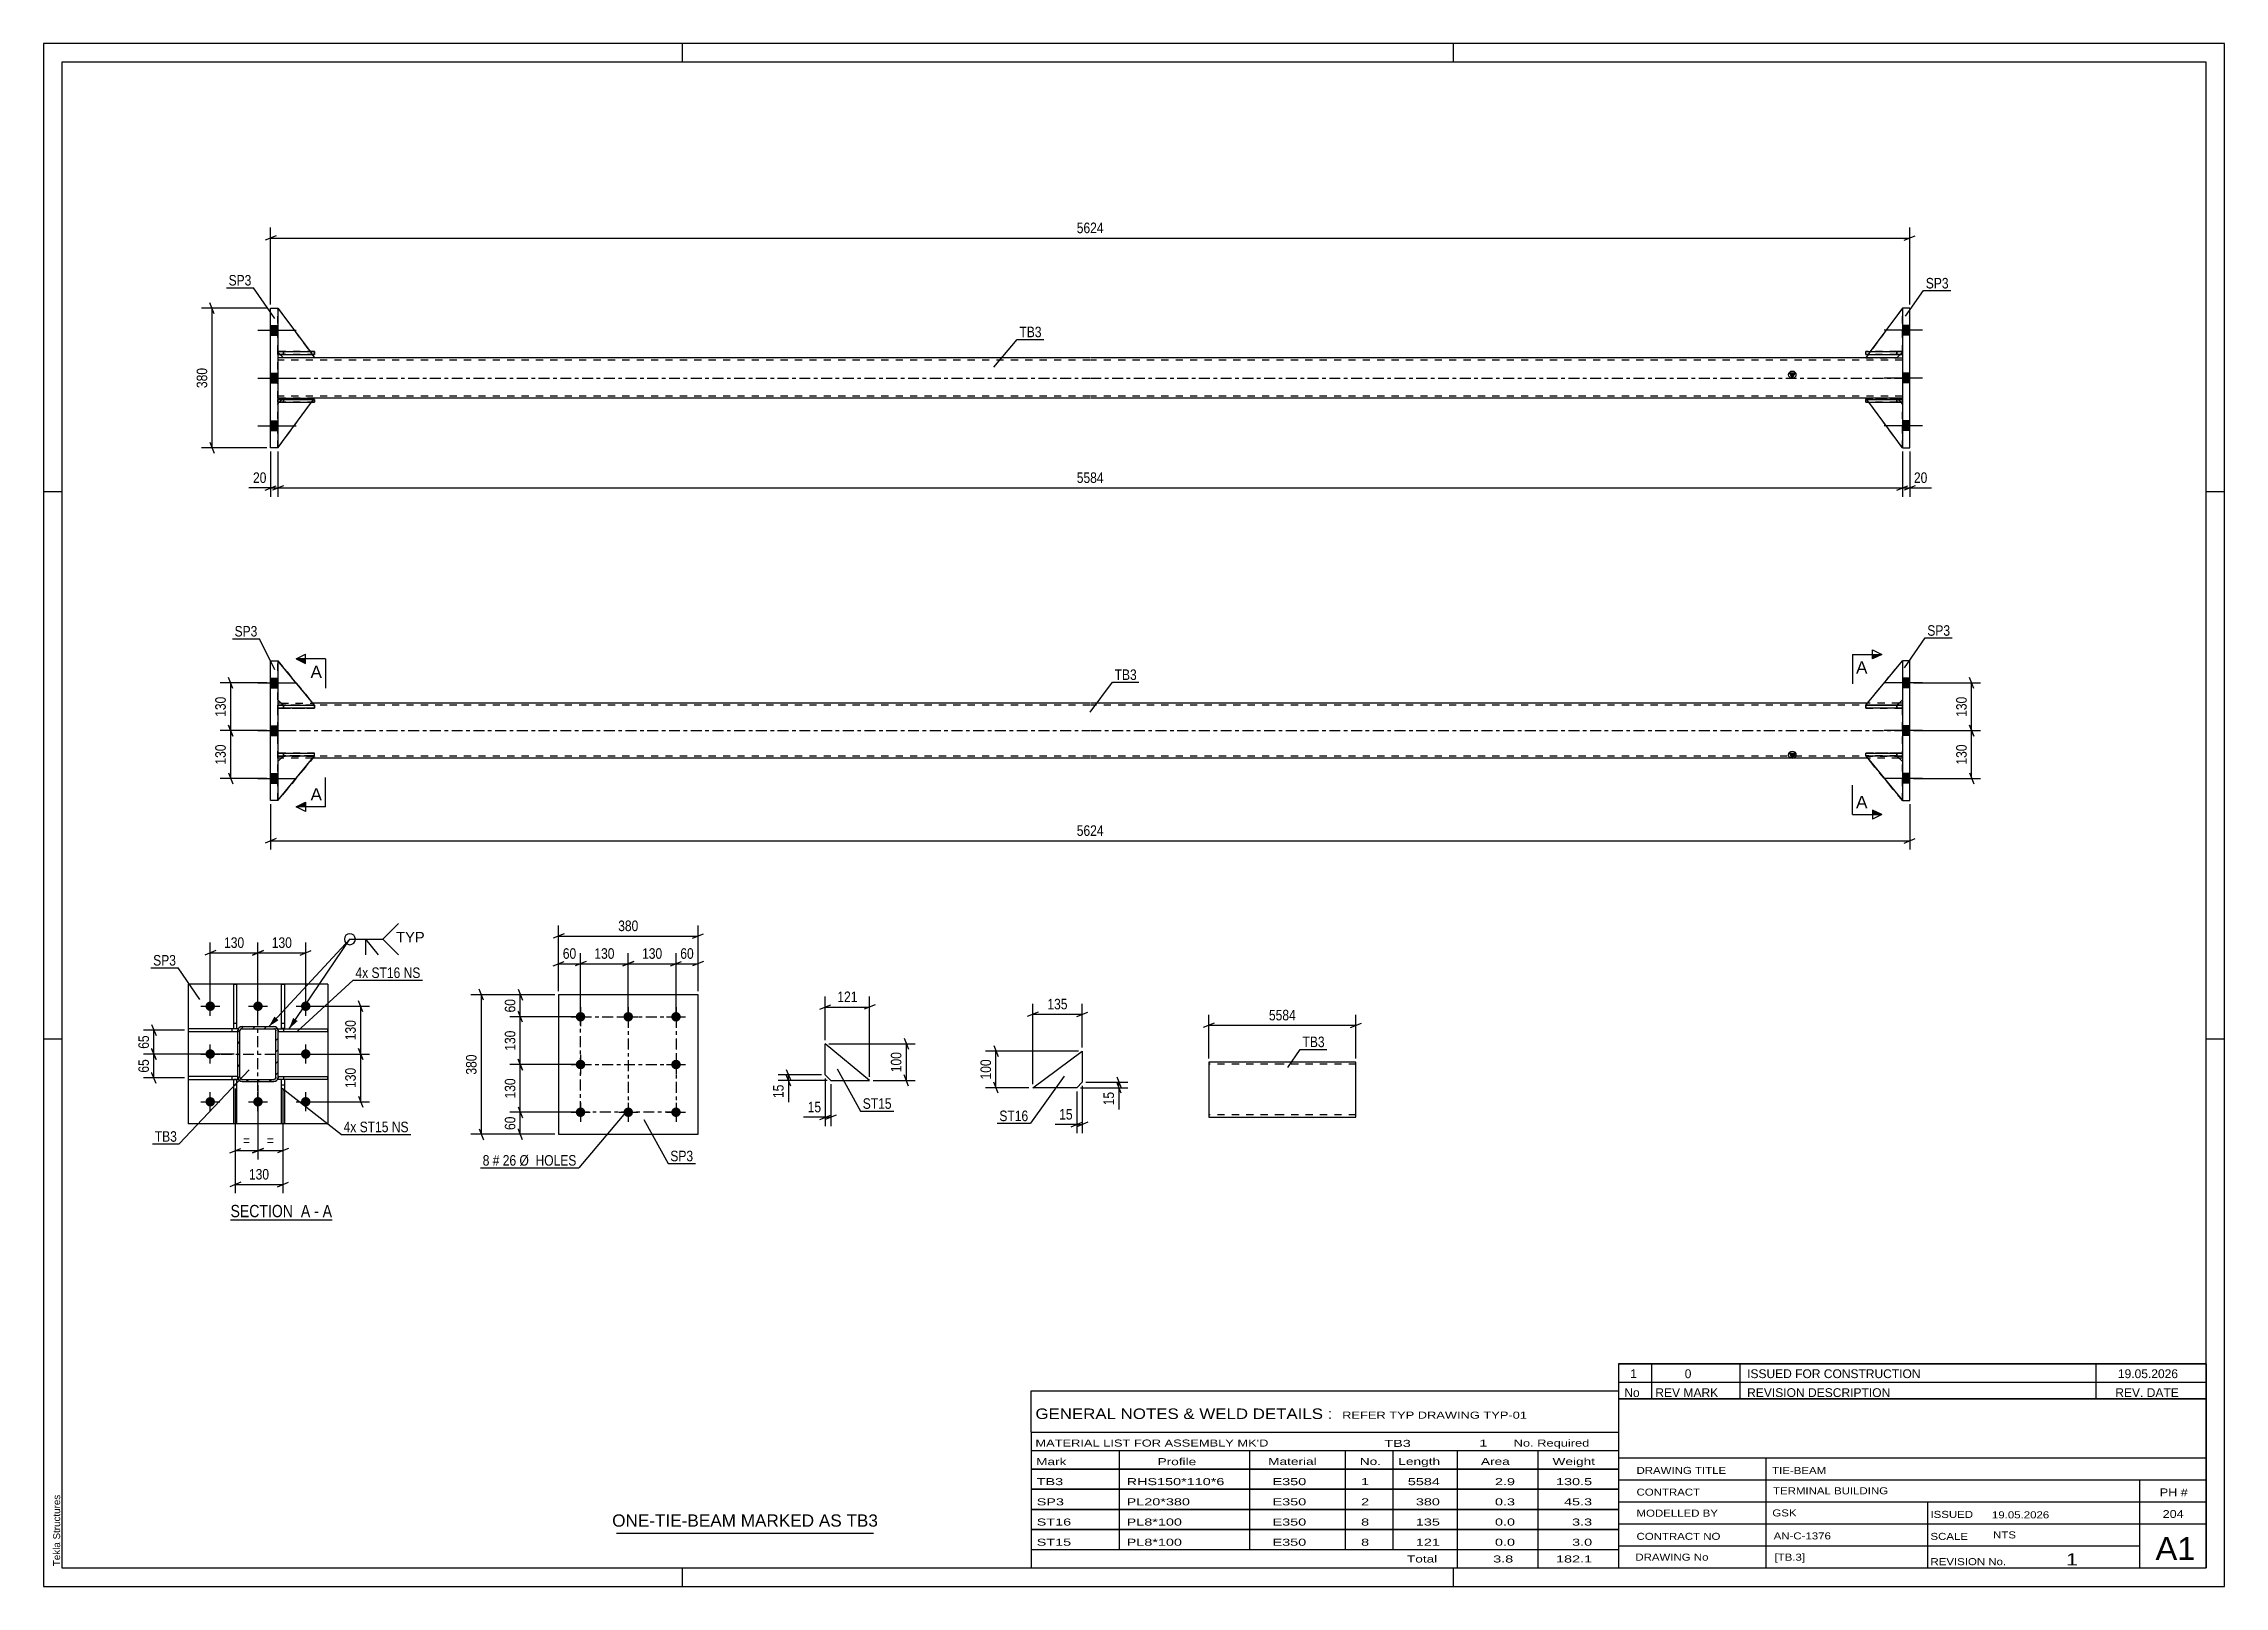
# Paper-space layout 'Layout1' of a CAD drawing. Header units: millimetres. Extents: x 0 to 594, y 0 to 420.
# The model-space entities are those that its viewports show. They can reach past a viewport. Long polylines and large blocks are cut down to what shows.
import ezdxf

# ---------------------------------------------------------------- set-up
doc = ezdxf.new("R2010")
doc.units = ezdxf.units.MM
doc.linetypes.add('DXK_LINE_DOT2', pattern=[3.9198, 1.9599, -1.9599])
doc.linetypes.add('DXK_LINE_DOT3', pattern=[5.9187, 2.979, -0.9799, 0.9799, -0.9799])
doc.layers.add('Viewport layer', color=7, linetype='Continuous', plot=False)
doc.styles.add('Arial', font='ARIAL.TTF', dxfattribs={"height": 0.2})
doc.styles.add('Arial Narrow', font='ARIALN.TTF', dxfattribs={"height": 0.2})

# ---------------------------------------------------------------- blocks, each defined once
blk = doc.blocks.new('Unknown-490075158-1163')
at = {"color": 5, "linetype": 'Continuous'}
for p, q in [((594, 420), (0, 420)), ((0, 420), (0, 0)), ((174, 415), (174, 420)), ((384, 415), (384, 420)), ((594, 0), (594, 420)), ((589, 415), (5, 415)), ((5, 415), (5, 5)), ((589, 5), (589, 415)), ((5, 298), (0, 298)), ((594, 298), (589, 298)), ((5, 149), (0, 149)), ((594, 149), (589, 149)), ((0, 0), (594, 0)), ((5, 5), (589, 5)), ((174, 0), (174, 5)), ((384, 0), (384, 5))]:
    blk.add_line(p, q, dxfattribs=at)
at = {"color": 174, "linetype": 'Continuous', "style": 'Arial'}
blk.add_text('Tekla Structures', height=1.9102, rotation=90, dxfattribs=at).set_placement((4.5, 5.5))
blk = doc.blocks.new('Unknown-490075158-3663')
at = {"color": 7, "linetype": 'Continuous'}
for p, q in [((429, 51.05), (429, 5)), ((429, 51.05), (589, 51.05)), ((589, 51), (589, 5)), ((429, 35), (589, 35)), ((469.14, 35), (469.14, 5)), ((429, 29), (589, 29)), ((571, 5.05), (571, 29.05)), ((429, 23), (589, 23)), ((513.14, 23), (513.14, 5)), ((429, 17), (589, 17)), ((429, 11), (571, 11)), ((429, 5), (589, 5))]:
    blk.add_line(p, q, dxfattribs=at)
at = {"color": 7, "style": 'Arial Narrow'}
for s, height, width, p in [('DRAWING TITLE', 1.9089, 1.425378, (433.88, 30.61)), ('TIE-BEAM', 1.909, 1.425378, (470.81, 30.59)), ('CONTRACT', 1.909, 1.425378, (433.88, 24.71)), ('TERMINAL BUILDING', 1.9089, 1.425378, (471.06, 25.07)), ('MODELLED BY', 1.9089, 1.425378, (433.88, 18.98)), ('GSK', 1.909, 1.425378, (470.88, 19.04)), ('ISSUED', 1.909, 1.425378, (513.94, 18.64)), ('19.05.2026', 1.909, 1.425378, (530.69, 18.52)), ('CONTRACT NO', 1.9089, 1.425378, (433.88, 12.66)), ('AN-C-1376', 1.909, 1.425378, (471.23, 12.78)), ('SCALE', 1.909, 1.425378, (513.94, 12.65)), ('A1', 6.204, 1.25, (575.24, 7.2)), ('DRAWING No', 1.909, 1.425378, (433.56, 7)), ('[TB.3]', 1.909, 1.425378, (471.46, 6.99)), ('REVISION No.', 1.9089, 1.425378, (513.94, 5.77)), ('1', 3.34, 1.5, (550.91, 5.68))]:
    blk.add_text(s, height=height, dxfattribs=dict(at, width=width)).set_placement(p)
at = {"color": 7, "linetype": 'Continuous', "style": 'Arial Narrow'}
for s, height, width, p in [('PH #', 2.1, 1.42538, (576.4, 24.55)), ('204', 2.1, 1.42538, (577.19, 18.65)), ('NTS', 1.909, 1.425378, (531, 13.05))]:
    blk.add_text(s, height=height, dxfattribs=dict(at, width=width)).set_placement(p)
blk = doc.blocks.new('Unknown-490075158-3664')
at = {"color": 7, "linetype": 'Continuous'}
for p, q in [((429, 60.55), (589, 60.55)), ((589, 60.55), (429, 60.55)), ((429, 60.55), (429, 55.55)), ((438, 60.55), (438, 55.55)), ((462, 60.55), (462, 55.55)), ((559, 60.55), (559, 55.55)), ((589, 60.55), (589, 55.55)), ((429, 55.55), (589, 55.55)), ((429, 55.55), (429, 51.05)), ((429, 55.55), (589, 55.55)), ((438, 55.55), (438, 51.05)), ((462, 55.55), (462, 51.05)), ((559, 55.55), (559, 51.05)), ((589, 55.55), (589, 51.05)), ((589, 51.05), (429, 51.05))]:
    blk.add_line(p, q, dxfattribs=at)
at = {"color": 7, "linetype": 'Continuous', "style": 'Arial Narrow'}
for s, height, width, p in [('No', 2.386, 1.2, (430.54, 51.55)), ('1', 2.39, 1.196471, (432.16, 56.7)), ('REV MARK', 2.386, 1.2, (439, 51.55)), ('0', 2.39, 1.196471, (447, 56.7)), ('REVISION DESCRIPTION', 2.3861, 1.2, (464, 51.55)), ('ISSUED FOR CONSTRUCTION', 2.3861, 1.196471, (464, 56.7)), ('REV. DATE', 2.386, 1.2, (564.28, 51.55)), ('19.05.2026', 2.386, 1.196471, (565, 56.7))]:
    blk.add_text(s, height=height, dxfattribs=dict(at, width=width)).set_placement(p)
blk = doc.blocks.new('Unknown-490075158-3665')
at = {"color": 7, "linetype": 'Continuous'}
for p, q in [((269, 53.25), (429, 53.25)), ((269, 42), (269, 53.25)), ((429, 53.25), (429, 42)), ((269, 42), (429, 42)), ((269, 42), (269, 37)), ((429, 42), (429, 37)), ((269, 37), (429, 37)), ((269, 37), (269, 32)), ((293, 37), (293, 32)), ((328.5, 37), (328.5, 32)), ((354.5, 37), (354.5, 32)), ((367.5, 37), (367.5, 32)), ((385, 37), (385, 32)), ((407, 37), (407, 32)), ((429, 37), (429, 32)), ((269, 32), (429, 32)), ((269, 31.95), (269, 26.55)), ((269, 31.95), (429, 31.95)), ((293, 32), (293, 26.5)), ((328.5, 32), (328.5, 26.5)), ((354.5, 32), (354.5, 26.5)), ((367.5, 32), (367.5, 26.5)), ((385, 32), (385, 26.5)), ((407, 32), (407, 26.5)), ((429, 31.95), (429, 26.55)), ((269, 26.55), (429, 26.55)), ((269, 26.45), (269, 21.05)), ((269, 26.45), (429, 26.45)), ((293, 26.5), (293, 21)), ((328.5, 26.5), (328.5, 21)), ((354.5, 26.5), (354.5, 21)), ((367.5, 26.5), (367.5, 21)), ((385, 26.5), (385, 21)), ((407, 26.5), (407, 21)), ((429, 26.45), (429, 21.05)), ((269, 21.05), (429, 21.05)), ((269, 20.95), (269, 15.55)), ((269, 20.95), (429, 20.95)), ((293, 21), (293, 15.5)), ((328.5, 21), (328.5, 15.5)), ((354.5, 21), (354.5, 15.5)), ((367.5, 21), (367.5, 15.5)), ((385, 21), (385, 15.5)), ((407, 21), (407, 15.5)), ((429, 20.95), (429, 15.55)), ((269, 15.55), (429, 15.55)), ((269, 15.45), (269, 10.05)), ((269, 15.45), (429, 15.45)), ((293, 15.5), (293, 10)), ((328.5, 15.5), (328.5, 10)), ((354.5, 15.5), (354.5, 10)), ((367.5, 15.5), (367.5, 10)), ((385, 15.5), (385, 10)), ((407, 15.5), (407, 10)), ((429, 15.45), (429, 10.05)), ((269, 10.05), (429, 10.05)), ((269, 10), (429, 10)), ((269, 10), (269, 5)), ((385, 10), (385, 5)), ((407, 10), (407, 5)), ((429, 10), (429, 5)), ((269, 5), (429, 5))]:
    blk.add_line(p, q, dxfattribs=at)
at = {"color": 7, "style": 'Arial Narrow'}
for s, height, width, p in [('GENERAL NOTES & WELD DETAILS :', 2.8633, 1.4, (270.15, 45.56)), ('REFER TYP DRAWING TYP-01', 1.9089, 1.6, (353.7, 45.66)), ("MATERIAL LIST FOR ASSEMBLY MK'D", 1.9089, 1.6, (270.15, 38.06)), ('TB3', 1.909, 1.794707, (365.2, 37.97)), ('1', 1.91, 1.794707, (391.08, 38.06)), ('No. Required', 1.9089, 1.6, (400.41, 38.06)), ('Mark', 1.909, 1.7, (270.34, 33)), ('Profile', 1.909, 1.7, (303.41, 33)), ('Material', 1.909, 1.7, (333.54, 33.06)), ('No.', 1.909, 1.7, (358.5, 33.06)), ('Length', 1.909, 1.7, (369, 33.06)), ('Area', 1.909, 1.7, (391.5, 33.06)), ('Weight', 1.909, 1.7, (411, 33.06))]:
    blk.add_text(s, height=height, dxfattribs=dict(at, width=width)).set_placement(p)
at = {"color": 7, "linetype": 'Continuous', "style": 'Arial Narrow'}
for s, height, width, p in [('TB3', 1.909, 1.794707, (270.5, 27.56)), ('SP3', 1.909, 1.794707, (270.5, 22.06)), ('RHS150*110*6', 1.9089, 1.794707, (295, 27.56)), ('PL20*380', 1.909, 1.794707, (295, 22.06)), ('E350', 1.909, 1.794707, (334.74, 27.56)), ('E350', 1.909, 1.794707, (334.74, 22.06)), ('2', 1.91, 1.794707, (358.86, 22.06)), ('1', 1.91, 1.794707, (358.86, 27.56)), ('5584', 1.909, 1.794707, (371.58, 27.56)), ('380', 1.909, 1.794707, (373.77, 22.06)), ('0.3', 1.909, 1.794707, (395.32, 22.06)), ('2.9', 1.909, 1.794707, (395.32, 27.56)), ('130.5', 1.909, 1.794707, (411.96, 27.56)), ('45.3', 1.909, 1.794707, (414.14, 22.06)), ('ST16', 1.909, 1.794707, (270.5, 16.56)), ('PL8*100', 1.909, 1.794707, (295, 16.56)), ('E350', 1.909, 1.794707, (334.74, 16.56)), ('8', 1.91, 1.794707, (358.86, 16.56)), ('135', 1.909, 1.794707, (373.77, 16.56)), ('0.0', 1.909, 1.794707, (395.32, 16.56)), ('3.3', 1.909, 1.794707, (416.33, 16.56)), ('ST15', 1.909, 1.794707, (270.5, 11.06)), ('PL8*100', 1.909, 1.794707, (295, 11.06)), ('E350', 1.909, 1.794707, (334.74, 11.06)), ('8', 1.91, 1.794707, (358.86, 11.06)), ('121', 1.909, 1.794707, (373.77, 11.06)), ('0.0', 1.909, 1.794707, (395.32, 11.06)), ('3.0', 1.909, 1.794707, (416.33, 11.06)), ('Total', 1.909, 1.7, (371.33, 6.5)), ('3.8', 1.909, 1.794707, (394.83, 6.5)), ('182.1', 1.909, 1.794707, (411.96, 6.5))]:
    blk.add_text(s, height=height, dxfattribs=dict(at, width=width)).set_placement(p)
blk = doc.blocks.new('Unknown-490075158-3666')
at = {"color": 7, "linetype": 'Continuous'}
blk.add_line((156, 14.5), (226, 14.5), dxfattribs=at)
at = {"color": 7, "style": 'Arial'}
blk.add_text('ONE-TIE-BEAM MARKED AS TB3', height=3.3428, dxfattribs=at).set_placement((154.86, 16.25))
blk = doc.blocks.new('Unknown-490075158-13 - 1405')
at = {"color": 6, "linetype": 'Continuous'}
blk.add_line((50.91, 99.76), (78.56, 99.76), dxfattribs=at)
at = {"color": 0, "linetype": 'Continuous'}
blk.add_wipeout([(69.02, 100.51), (69.02, 104.01), (50.91, 104.01), (50.91, 100.51)], dxfattribs=at)
blk.add_wipeout([(72.63, 100.51), (72.63, 104.01), (70.07, 104.01), (70.07, 100.51)], dxfattribs=at)
at = {"color": 7, "linetype": 'Continuous', "style": 'Arial Narrow'}
blk.add_text('SECTION ', height=3.34, dxfattribs=at).set_placement((50.91, 100.51))
at = {"color": 0, "linetype": 'Continuous'}
blk.add_wipeout([(74.95, 100.51), (74.95, 104.01), (73.68, 104.01), (73.68, 100.51)], dxfattribs=at)
at = {"color": 7, "linetype": 'Continuous', "style": 'Arial Narrow'}
blk.add_text('A', height=3.34, dxfattribs=at).set_placement((70.07, 100.51))
at = {"color": 0, "linetype": 'Continuous'}
blk.add_wipeout([(78.56, 100.51), (78.56, 104.01), (76, 104.01), (76, 100.51)], dxfattribs=at)
at = {"color": 7, "linetype": 'Continuous', "style": 'Arial Narrow'}
for s, p in [('-', (73.68, 100.51)), ('A', (76, 100.51))]:
    blk.add_text(s, height=3.34, dxfattribs=at).set_placement(p)
blk = doc.blocks.new('Part-490075158-1810 - 1795')
at = {"color": 2, "linetype": 'Continuous'}
for p, q in [((63.81, 239.86), (73.81, 239.86)), ((63.81, 239.86), (63.81, 239.86)), ((63.81, 239.86), (63.81, 239.06)), ((73.81, 239.06), (63.81, 239.06)), ((63.81, 239.06), (63.81, 239.06)), ((73.81, 239.06), (73.81, 239.86))]:
    blk.add_line(p, q, dxfattribs=at)
at = {"color": 7, "linetype": 'DXK_LINE_DOT2'}
for p, q in [((63.81, 239.06), (63.81, 239.86)), ((65.31, 239.86), (63.81, 239.86)), ((65.31, 239.06), (63.81, 239.06)), ((73.81, 239.86), (65.31, 239.86)), ((65.31, 239.86), (65.31, 239.06)), ((65.31, 239.06), (73.81, 239.06))]:
    blk.add_line(p, q, dxfattribs=at)
blk = doc.blocks.new('Part-490075158-1802 - 1795')
at = {"color": 7, "linetype": 'DXK_LINE_DOT2'}
for p, q in [((506.31, 239.86), (496.31, 239.86)), ((496.31, 239.86), (506.31, 239.86)), ((496.31, 239.86), (496.31, 239.06)), ((504.81, 239.06), (496.31, 239.06)), ((496.31, 239.06), (506.31, 239.06)), ((504.81, 239.86), (504.81, 239.06)), ((504.81, 239.06), (506.31, 239.06)), ((506.31, 239.06), (506.31, 239.86))]:
    blk.add_line(p, q, dxfattribs=at)
blk = doc.blocks.new('Part-490075158-1850 - 1795')
at = {"linetype": 'Continuous'}
blk.add_hatch(color=2, dxfattribs=at).paths.add_polyline_path([(476.31, 225.46), (475.51, 226.86), (477.11, 226.86)])
at = {"color": 2, "linetype": 'Continuous'}
for p, q in [((64.72, 240.46), (63.81, 240.46)), ((285.01, 240.46), (73.33, 240.46)), ((496.8, 240.46), (285.11, 240.46)), ((506.31, 240.46), (505.4, 240.46)), ((476.31, 225.46), (475.51, 226.86)), ((475.51, 226.86), (477.11, 226.86)), ((477.11, 226.86), (476.31, 225.46)), ((64.7, 225.46), (63.81, 225.46)), ((285.01, 225.46), (73.31, 225.46)), ((496.82, 225.46), (285.11, 225.46)), ((506.31, 225.46), (505.42, 225.46))]:
    blk.add_line(p, q, dxfattribs=at)
at = {"color": 7, "linetype": 'DXK_LINE_DOT2'}
for p, q in [((63.81, 225.46), (63.81, 240.46)), ((285.01, 239.86), (63.81, 239.86)), ((64.72, 240.46), (73.33, 240.46)), ((506.31, 239.86), (285.11, 239.86)), ((505.4, 240.46), (496.8, 240.46)), ((506.31, 225.46), (506.31, 240.46)), ((285.01, 226.06), (63.81, 226.06)), ((506.31, 226.06), (285.11, 226.06)), ((73.31, 225.46), (64.7, 225.46)), ((505.42, 225.46), (496.82, 225.46))]:
    blk.add_line(p, q, dxfattribs=at)
at = {"color": 7, "linetype": 'DXK_LINE_DOT3'}
for p, q in [((63.81, 232.96), (285.01, 232.96)), ((285.11, 232.96), (506.31, 232.96))]:
    blk.add_line(p, q, dxfattribs=at)
at = {"color": 2, "linetype": 'Continuous'}
blk.add_circle((476.31, 226.36), 1, dxfattribs=at)
blk = doc.blocks.new('Part-490075158-1813 - 1795')
at = {"color": 2, "linetype": 'Continuous'}
for p, q in [((496.31, 226.06), (496.31, 226.86)), ((496.31, 226.86), (506.31, 226.86)), ((496.31, 226.06), (496.32, 226.06)), ((506.31, 226.06), (497.14, 226.06)), ((506.31, 226.06), (506.31, 226.86)), ((506.31, 226.86), (506.31, 226.86)), ((506.31, 226.06), (506.31, 226.06))]:
    blk.add_line(p, q, dxfattribs=at)
at = {"color": 7, "linetype": 'DXK_LINE_DOT2'}
for p, q in [((504.81, 226.86), (496.31, 226.86)), ((496.31, 226.06), (504.81, 226.06)), ((497.14, 226.06), (496.32, 226.06)), ((504.81, 226.06), (504.81, 226.86)), ((504.81, 226.86), (506.31, 226.86)), ((504.81, 226.06), (506.31, 226.06)), ((506.31, 226.06), (506.31, 226.86))]:
    blk.add_line(p, q, dxfattribs=at)
blk = doc.blocks.new('Part-490075158-1801 - 1795')
at = {"color": 2, "linetype": 'Continuous'}
for p, q in [((508.31, 251.96), (506.31, 251.96)), ((506.31, 251.96), (506.31, 213.96)), ((508.31, 213.96), (508.31, 251.96)), ((506.31, 213.96), (508.31, 213.96))]:
    blk.add_line(p, q, dxfattribs=at)
blk = doc.blocks.new('Part-490075158-1807 - 1795')
at = {"color": 2, "linetype": 'Continuous'}
for p, q in [((61.81, 213.96), (61.81, 251.96)), ((61.81, 251.96), (63.81, 251.96)), ((63.81, 251.96), (63.81, 213.96)), ((63.81, 213.96), (61.81, 213.96))]:
    blk.add_line(p, q, dxfattribs=at)
blk = doc.blocks.new('Bolt-490075158-1814 - 1795')
at = {"linetype": 'Continuous'}
for points in [[(506.31, 247.26), (506.31, 244.66), (508.31, 244.66), (508.31, 247.26)], [(506.31, 247.26), (506.31, 244.66), (508.31, 244.66), (508.31, 247.26)], [(506.31, 247.26), (506.31, 244.66), (508.31, 244.66), (508.31, 247.26)], [(506.31, 234.26), (506.31, 231.66), (508.31, 231.66), (508.31, 234.26)], [(506.31, 234.26), (506.31, 231.66), (508.31, 231.66), (508.31, 234.26)], [(506.31, 221.26), (506.31, 218.66), (508.31, 218.66), (508.31, 221.26)], [(506.31, 221.26), (506.31, 218.66), (508.31, 218.66), (508.31, 221.26)], [(506.31, 221.26), (506.31, 218.66), (508.31, 218.66), (508.31, 221.26)]]:
    blk.add_hatch(color=1, dxfattribs=at).paths.add_polyline_path(points)
at = {"color": 1, "linetype": 'Continuous'}
for p, q in [((511.81, 245.96), (501.31, 245.96)), ((511.81, 245.96), (501.31, 245.96)), ((511.81, 245.96), (501.31, 245.96)), ((508.31, 247.26), (506.31, 247.26)), ((508.31, 247.26), (506.31, 247.26)), ((508.31, 247.26), (506.31, 247.26)), ((508.31, 244.66), (506.31, 244.66)), ((508.31, 244.66), (506.31, 244.66)), ((508.31, 244.66), (506.31, 244.66)), ((511.81, 232.96), (501.31, 232.96)), ((511.81, 232.96), (501.31, 232.96)), ((508.31, 234.26), (506.31, 234.26)), ((508.31, 234.26), (506.31, 234.26)), ((508.31, 231.66), (506.31, 231.66)), ((508.31, 231.66), (506.31, 231.66)), ((511.81, 219.96), (501.31, 219.96)), ((511.81, 219.96), (501.31, 219.96)), ((511.81, 219.96), (501.31, 219.96)), ((508.31, 221.26), (506.31, 221.26)), ((508.31, 221.26), (506.31, 221.26)), ((508.31, 221.26), (506.31, 221.26)), ((508.31, 218.66), (506.31, 218.66)), ((508.31, 218.66), (506.31, 218.66)), ((508.31, 218.66), (506.31, 218.66))]:
    blk.add_line(p, q, dxfattribs=at)
blk = doc.blocks.new('Bolt-490075158-1815 - 1795')
at = {"linetype": 'Continuous'}
for points in [[(61.81, 247.26), (61.81, 244.66), (63.81, 244.66), (63.81, 247.26)], [(61.81, 247.26), (61.81, 244.66), (63.81, 244.66), (63.81, 247.26)], [(61.81, 247.26), (61.81, 244.66), (63.81, 244.66), (63.81, 247.26)], [(61.81, 234.26), (61.81, 231.66), (63.81, 231.66), (63.81, 234.26)], [(61.81, 234.26), (61.81, 231.66), (63.81, 231.66), (63.81, 234.26)], [(61.81, 221.26), (61.81, 218.66), (63.81, 218.66), (63.81, 221.26)], [(61.81, 221.26), (61.81, 218.66), (63.81, 218.66), (63.81, 221.26)], [(61.81, 221.26), (61.81, 218.66), (63.81, 218.66), (63.81, 221.26)]]:
    blk.add_hatch(color=1, dxfattribs=at).paths.add_polyline_path(points)
at = {"color": 1, "linetype": 'Continuous'}
for p, q in [((58.31, 245.96), (68.81, 245.96)), ((58.31, 245.96), (68.81, 245.96)), ((58.31, 245.96), (68.81, 245.96)), ((61.81, 247.26), (63.81, 247.26)), ((61.81, 247.26), (63.81, 247.26)), ((61.81, 247.26), (63.81, 247.26)), ((61.81, 244.66), (63.81, 244.66)), ((61.81, 244.66), (63.81, 244.66)), ((61.81, 244.66), (63.81, 244.66)), ((58.31, 232.96), (68.81, 232.96)), ((58.31, 232.96), (68.81, 232.96)), ((61.81, 234.26), (63.81, 234.26)), ((61.81, 234.26), (63.81, 234.26)), ((61.81, 231.66), (63.81, 231.66)), ((61.81, 231.66), (63.81, 231.66)), ((58.31, 219.96), (68.81, 219.96)), ((58.31, 219.96), (68.81, 219.96)), ((58.31, 219.96), (68.81, 219.96)), ((61.81, 221.26), (63.81, 221.26)), ((61.81, 221.26), (63.81, 221.26)), ((61.81, 221.26), (63.81, 221.26)), ((61.81, 218.66), (63.81, 218.66)), ((61.81, 218.66), (63.81, 218.66)), ((61.81, 218.66), (63.81, 218.66))]:
    blk.add_line(p, q, dxfattribs=at)
blk = doc.blocks.new('Part-490075158-1818 - 1795')
at = {"color": 7, "linetype": 'DXK_LINE_DOT2'}
for p, q in [((496.31, 239.87), (506.31, 251.96)), ((496.31, 239.87), (506.31, 251.96)), ((506.31, 251.96), (506.31, 241.37)), ((496.31, 239.87), (496.31, 239.87)), ((504.81, 239.87), (496.31, 239.87)), ((504.81, 239.87), (496.31, 239.87)), ((506.31, 241.37), (504.81, 239.87)), ((506.31, 241.37), (504.81, 239.87)), ((504.81, 239.87), (504.81, 239.87))]:
    blk.add_line(p, q, dxfattribs=at)
blk = doc.blocks.new('Part-490075158-1821 - 1795')
at = {"color": 2, "linetype": 'Continuous'}
for p, q in [((496.31, 226.07), (496.31, 226.07)), ((497.14, 226.07), (496.31, 226.07)), ((496.31, 226.07), (506.31, 213.96)), ((506.31, 224.57), (504.82, 226.06))]:
    blk.add_line(p, q, dxfattribs=at)
at = {"color": 7, "linetype": 'DXK_LINE_DOT2'}
for p, q in [((504.81, 226.07), (496.31, 226.07)), ((506.31, 213.96), (496.31, 226.07)), ((504.81, 226.07), (497.14, 226.07)), ((504.82, 226.06), (504.81, 226.07)), ((504.81, 226.07), (504.81, 226.07)), ((506.31, 224.57), (504.81, 226.07)), ((506.31, 213.96), (506.31, 224.57))]:
    blk.add_line(p, q, dxfattribs=at)
blk = doc.blocks.new('Part-490075158-1824 - 1795')
at = {"color": 7, "linetype": 'DXK_LINE_DOT2'}
for p, q in [((496.31, 226.07), (496.31, 226.07)), ((504.81, 226.07), (496.31, 226.07)), ((496.31, 226.07), (506.31, 213.96)), ((504.81, 226.07), (496.31, 226.07)), ((496.31, 226.07), (506.31, 213.96)), ((506.31, 224.57), (504.81, 226.07)), ((504.81, 226.07), (504.81, 226.07)), ((506.31, 224.57), (504.81, 226.07)), ((506.31, 213.96), (506.31, 224.57))]:
    blk.add_line(p, q, dxfattribs=at)
blk = doc.blocks.new('Part-490075158-1827 - 1795')
at = {"color": 7, "linetype": 'DXK_LINE_DOT2'}
for p, q in [((506.31, 226.86), (496.31, 226.86)), ((496.31, 226.86), (506.31, 226.86)), ((496.31, 226.06), (496.31, 226.86)), ((504.81, 226.06), (496.31, 226.06)), ((496.31, 226.06), (506.31, 226.06)), ((504.81, 226.86), (504.81, 226.06)), ((504.81, 226.06), (506.31, 226.06)), ((506.31, 226.06), (506.31, 226.86))]:
    blk.add_line(p, q, dxfattribs=at)
blk = doc.blocks.new('Part-490075158-1830 - 1795')
at = {"color": 7, "linetype": 'DXK_LINE_DOT2'}
for p, q in [((63.81, 241.37), (63.81, 251.96)), ((63.81, 251.96), (73.81, 239.87)), ((73.81, 239.87), (63.81, 251.96)), ((65.31, 239.87), (63.81, 241.37)), ((63.81, 241.37), (65.31, 239.87)), ((73.81, 239.87), (65.31, 239.87)), ((65.31, 239.87), (65.31, 239.87)), ((65.31, 239.87), (73.81, 239.87)), ((73.81, 239.87), (73.81, 239.87))]:
    blk.add_line(p, q, dxfattribs=at)
blk = doc.blocks.new('Part-490075158-1833 - 1795')
at = {"color": 2, "linetype": 'Continuous'}
for p, q in [((63.81, 213.96), (73.81, 226.07)), ((63.81, 224.57), (65.3, 226.06)), ((73.81, 226.07), (72.99, 226.07)), ((73.81, 226.07), (73.81, 226.07))]:
    blk.add_line(p, q, dxfattribs=at)
at = {"color": 7, "linetype": 'DXK_LINE_DOT2'}
for p, q in [((63.81, 224.57), (65.31, 226.07)), ((63.81, 213.96), (73.81, 226.07)), ((65.3, 226.06), (65.31, 226.07)), ((72.99, 226.07), (65.31, 226.07)), ((65.31, 226.07), (65.31, 226.07)), ((65.31, 226.07), (73.81, 226.07)), ((63.81, 213.96), (63.81, 224.57))]:
    blk.add_line(p, q, dxfattribs=at)
blk = doc.blocks.new('Part-490075158-1836 - 1795')
at = {"color": 7, "linetype": 'DXK_LINE_DOT2'}
for p, q in [((65.31, 226.07), (63.81, 224.57)), ((63.81, 213.96), (73.81, 226.07)), ((63.81, 224.57), (65.31, 226.07)), ((73.81, 226.07), (63.81, 213.96)), ((73.81, 226.07), (65.31, 226.07)), ((65.31, 226.07), (65.31, 226.07)), ((65.31, 226.07), (73.81, 226.07)), ((73.81, 226.07), (73.81, 226.07)), ((63.81, 224.57), (63.81, 213.96))]:
    blk.add_line(p, q, dxfattribs=at)
blk = doc.blocks.new('Part-490075158-1839 - 1795')
at = {"color": 2, "linetype": 'Continuous'}
for p, q in [((63.81, 226.86), (73.81, 226.86)), ((63.81, 226.86), (63.81, 226.86)), ((63.81, 226.86), (63.81, 226.06)), ((72.99, 226.06), (63.81, 226.06)), ((63.81, 226.06), (63.81, 226.06)), ((73.81, 226.06), (73.81, 226.86)), ((73.81, 226.06), (73.81, 226.06))]:
    blk.add_line(p, q, dxfattribs=at)
at = {"color": 7, "linetype": 'DXK_LINE_DOT2'}
for p, q in [((63.81, 226.06), (63.81, 226.86)), ((65.31, 226.86), (63.81, 226.86)), ((65.31, 226.06), (63.81, 226.06)), ((73.81, 226.86), (65.31, 226.86)), ((65.31, 226.86), (65.31, 226.06)), ((73.81, 226.06), (65.31, 226.06)), ((73.81, 226.06), (72.99, 226.06)), ((73.81, 226.06), (73.81, 226.06))]:
    blk.add_line(p, q, dxfattribs=at)
blk = doc.blocks.new('Part-490075158-1842 - 1795')
at = {"color": 7, "linetype": 'DXK_LINE_DOT2'}
for p, q in [((63.81, 239.86), (63.81, 239.06)), ((65.31, 239.86), (63.81, 239.86)), ((73.81, 239.86), (63.81, 239.86)), ((63.81, 239.06), (73.81, 239.06)), ((73.81, 239.06), (63.81, 239.06)), ((65.31, 239.06), (65.31, 239.86)), ((65.31, 239.86), (73.81, 239.86)), ((73.81, 239.86), (73.81, 239.06))]:
    blk.add_line(p, q, dxfattribs=at)
blk = doc.blocks.new('Part-490075158-1845 - 1795')
at = {"color": 7, "linetype": 'DXK_LINE_DOT2'}
for p, q in [((63.81, 226.06), (63.81, 226.86)), ((65.31, 226.86), (63.81, 226.86)), ((73.81, 226.86), (63.81, 226.86)), ((63.81, 226.06), (73.81, 226.06)), ((73.81, 226.06), (63.81, 226.06)), ((65.31, 226.06), (65.31, 226.86)), ((65.31, 226.86), (73.81, 226.86)), ((73.81, 226.06), (73.81, 226.86))]:
    blk.add_line(p, q, dxfattribs=at)
blk = doc.blocks.new('Part-490075158-1857 - 1795')
at = {"color": 2, "linetype": 'Continuous'}
for p, q in [((496.31, 239.87), (506.31, 251.96)), ((496.31, 239.87), (496.31, 239.87)), ((504.81, 239.87), (496.31, 239.87)), ((504.81, 239.87), (506.31, 241.37)), ((504.81, 239.87), (504.81, 239.87))]:
    blk.add_line(p, q, dxfattribs=at)
at = {"color": 7, "linetype": 'DXK_LINE_DOT2'}
for p, q in [((496.31, 239.87), (506.31, 251.96)), ((506.31, 251.96), (506.31, 241.37)), ((504.81, 239.87), (496.31, 239.87)), ((506.31, 241.37), (504.81, 239.87))]:
    blk.add_line(p, q, dxfattribs=at)
blk = doc.blocks.new('Part-490075158-1860 - 1795')
at = {"color": 2, "linetype": 'Continuous'}
for p, q in [((496.31, 239.06), (496.31, 239.86)), ((496.31, 239.86), (506.31, 239.86)), ((506.31, 239.06), (496.31, 239.06)), ((506.31, 239.06), (506.31, 239.86)), ((506.31, 239.86), (506.31, 239.86)), ((506.31, 239.06), (506.31, 239.06))]:
    blk.add_line(p, q, dxfattribs=at)
at = {"color": 7, "linetype": 'DXK_LINE_DOT2'}
for p, q in [((504.81, 239.86), (496.31, 239.86)), ((496.31, 239.06), (504.81, 239.06)), ((504.81, 239.06), (504.81, 239.86)), ((504.81, 239.86), (506.31, 239.86)), ((504.81, 239.06), (506.31, 239.06)), ((506.31, 239.06), (506.31, 239.86))]:
    blk.add_line(p, q, dxfattribs=at)
blk = doc.blocks.new('Part-490075158-1863 - 1795')
at = {"color": 2, "linetype": 'Continuous'}
for p, q in [((73.81, 239.87), (63.81, 251.96)), ((65.31, 239.87), (63.81, 241.37)), ((65.31, 239.87), (65.31, 239.87)), ((65.31, 239.87), (73.81, 239.87)), ((73.81, 239.87), (73.81, 239.87))]:
    blk.add_line(p, q, dxfattribs=at)
at = {"color": 7, "linetype": 'DXK_LINE_DOT2'}
for p, q in [((63.81, 241.37), (63.81, 251.96)), ((63.81, 251.96), (73.81, 239.87)), ((65.31, 239.87), (63.81, 241.37)), ((73.81, 239.87), (65.31, 239.87))]:
    blk.add_line(p, q, dxfattribs=at)
blk = doc.blocks.new('Part-490075158-2233 - 2227')
at = {"color": 2, "linetype": 'Continuous'}
for p, q in [((337.36, 142.74), (317.36, 142.74)), ((317.36, 142.74), (317.36, 127.83)), ((357.46, 142.74), (337.46, 142.74)), ((357.46, 127.74), (357.46, 142.74)), ((317.36, 127.83), (317.36, 127.74)), ((317.36, 127.74), (337.36, 127.74)), ((337.46, 127.74), (357.46, 127.74))]:
    blk.add_line(p, q, dxfattribs=at)
at = {"color": 7, "linetype": 'DXK_LINE_DOT2'}
for p, q in [((337.36, 142.14), (317.36, 142.14)), ((357.46, 142.14), (337.46, 142.14)), ((317.36, 128.34), (317.36, 128.38)), ((337.36, 128.34), (317.36, 128.34)), ((357.46, 128.34), (337.46, 128.34)), ((357.46, 128.34), (357.46, 128.38))]:
    blk.add_line(p, q, dxfattribs=at)
blk = doc.blocks.new('Part-490075158-1737 - 1731')
at = {"color": 2, "linetype": 'Continuous'}
for p, q in [((269.4, 135.74), (282.9, 145.74)), ((282.9, 145.74), (282.9, 137.24)), ((282.9, 137.24), (281.4, 135.74)), ((281.4, 135.74), (269.4, 135.74))]:
    blk.add_line(p, q, dxfattribs=at)
blk = doc.blocks.new('Bolt-490075158-1993 - 1982')
at = {"linetype": 'Continuous'}
for points in [[(63.81, 340.67), (63.81, 343.27), (61.81, 343.27), (61.81, 340.67)], [(63.81, 340.67), (63.81, 343.27), (61.81, 343.27), (61.81, 340.67)], [(63.81, 340.67), (63.81, 343.27), (61.81, 343.27), (61.81, 340.67)], [(63.81, 327.67), (63.81, 330.27), (61.81, 330.27), (61.81, 327.67)], [(63.81, 327.67), (63.81, 330.27), (61.81, 330.27), (61.81, 327.67)], [(63.81, 314.67), (63.81, 317.27), (61.81, 317.27), (61.81, 314.67)], [(63.81, 314.67), (63.81, 317.27), (61.81, 317.27), (61.81, 314.67)], [(63.81, 314.67), (63.81, 317.27), (61.81, 317.27), (61.81, 314.67)]]:
    blk.add_hatch(color=1, dxfattribs=at).paths.add_polyline_path(points)
at = {"color": 1, "linetype": 'Continuous'}
for p, q in [((58.31, 341.97), (68.81, 341.97)), ((58.31, 341.97), (68.81, 341.97)), ((58.31, 341.97), (68.81, 341.97)), ((61.81, 343.27), (63.81, 343.27)), ((61.81, 343.27), (63.81, 343.27)), ((61.81, 343.27), (63.81, 343.27)), ((61.81, 340.67), (63.81, 340.67)), ((61.81, 340.67), (63.81, 340.67)), ((61.81, 340.67), (63.81, 340.67)), ((58.31, 328.97), (68.81, 328.97)), ((58.31, 328.97), (68.81, 328.97)), ((61.81, 330.27), (63.81, 330.27)), ((61.81, 330.27), (63.81, 330.27)), ((61.81, 327.67), (63.81, 327.67)), ((61.81, 327.67), (63.81, 327.67)), ((58.31, 315.97), (68.81, 315.97)), ((58.31, 315.97), (68.81, 315.97)), ((58.31, 315.97), (68.81, 315.97)), ((61.81, 317.27), (63.81, 317.27)), ((61.81, 317.27), (63.81, 317.27)), ((61.81, 317.27), (63.81, 317.27)), ((61.81, 314.67), (63.81, 314.67)), ((61.81, 314.67), (63.81, 314.67)), ((61.81, 314.67), (63.81, 314.67))]:
    blk.add_line(p, q, dxfattribs=at)
blk = doc.blocks.new('Part-490075158-1985 - 1982')
at = {"color": 2, "linetype": 'Continuous'}
for p, q in [((496.31, 323.47), (496.31, 323.47)), ((504.81, 323.47), (496.31, 323.47)), ((496.55, 323.16), (496.31, 323.47)), ((506.31, 309.97), (497.14, 322.36)), ((504.81, 323.47), (504.81, 323.47)), ((505.13, 323.16), (504.81, 323.47)), ((506.31, 321.97), (505.93, 322.36))]:
    blk.add_line(p, q, dxfattribs=at)
at = {"color": 7, "linetype": 'DXK_LINE_DOT2'}
for p, q in [((496.31, 323.47), (504.81, 323.47)), ((497.14, 322.36), (496.55, 323.16)), ((504.81, 323.47), (506.31, 321.97)), ((505.93, 322.36), (505.13, 323.16)), ((506.31, 321.97), (506.31, 321.97)), ((506.31, 309.97), (506.31, 321.97)), ((506.31, 309.97), (506.31, 309.97))]:
    blk.add_line(p, q, dxfattribs=at)
blk = doc.blocks.new('Part-490075158-1984 - 1982')
at = {"color": 2, "linetype": 'Continuous'}
for p, q in [((63.81, 323.16), (63.81, 323.16)), ((63.81, 323.16), (73.81, 323.16)), ((63.81, 322.36), (63.81, 323.16)), ((63.81, 322.36), (73.81, 322.36)), ((73.81, 323.16), (73.81, 322.36))]:
    blk.add_line(p, q, dxfattribs=at)
at = {"color": 7, "linetype": 'DXK_LINE_DOT2'}
for p, q in [((65.31, 323.16), (63.81, 323.16)), ((63.81, 322.36), (63.81, 322.36)), ((63.81, 322.36), (65.31, 322.36)), ((73.81, 323.16), (65.31, 323.16)), ((65.31, 323.16), (65.31, 322.36)), ((65.31, 322.36), (73.81, 322.36))]:
    blk.add_line(p, q, dxfattribs=at)
blk = doc.blocks.new('Bolt-490075158-1994 - 1982')
at = {"linetype": 'Continuous'}
for points in [[(506.31, 343.27), (506.31, 340.67), (508.31, 340.67), (508.31, 343.27)], [(506.31, 343.27), (506.31, 340.67), (508.31, 340.67), (508.31, 343.27)], [(506.31, 343.27), (506.31, 340.67), (508.31, 340.67), (508.31, 343.27)], [(506.31, 330.27), (506.31, 327.67), (508.31, 327.67), (508.31, 330.27)], [(506.31, 330.27), (506.31, 327.67), (508.31, 327.67), (508.31, 330.27)], [(506.31, 317.27), (506.31, 314.67), (508.31, 314.67), (508.31, 317.27)], [(506.31, 317.27), (506.31, 314.67), (508.31, 314.67), (508.31, 317.27)], [(506.31, 317.27), (506.31, 314.67), (508.31, 314.67), (508.31, 317.27)]]:
    blk.add_hatch(color=1, dxfattribs=at).paths.add_polyline_path(points)
at = {"color": 1, "linetype": 'Continuous'}
for p, q in [((511.81, 341.97), (501.31, 341.97)), ((511.81, 341.97), (501.31, 341.97)), ((511.81, 341.97), (501.31, 341.97)), ((508.31, 343.27), (506.31, 343.27)), ((508.31, 343.27), (506.31, 343.27)), ((508.31, 343.27), (506.31, 343.27)), ((508.31, 340.67), (506.31, 340.67)), ((508.31, 340.67), (506.31, 340.67)), ((508.31, 340.67), (506.31, 340.67)), ((511.81, 328.97), (501.31, 328.97)), ((511.81, 328.97), (501.31, 328.97)), ((508.31, 330.27), (506.31, 330.27)), ((508.31, 330.27), (506.31, 330.27)), ((508.31, 327.67), (506.31, 327.67)), ((508.31, 327.67), (506.31, 327.67)), ((511.81, 315.97), (501.31, 315.97)), ((511.81, 315.97), (501.31, 315.97)), ((511.81, 315.97), (501.31, 315.97)), ((508.31, 317.27), (506.31, 317.27)), ((508.31, 317.27), (506.31, 317.27)), ((508.31, 317.27), (506.31, 317.27)), ((508.31, 314.67), (506.31, 314.67)), ((508.31, 314.67), (506.31, 314.67)), ((508.31, 314.67), (506.31, 314.67))]:
    blk.add_line(p, q, dxfattribs=at)
blk = doc.blocks.new('Part-490075158-1986 - 1982')
at = {"color": 2, "linetype": 'Continuous'}
for p, q in [((496.31, 322.36), (496.31, 323.16)), ((496.31, 323.16), (506.31, 323.16)), ((496.31, 322.36), (506.31, 322.36)), ((506.31, 323.16), (506.31, 323.16)), ((506.31, 322.36), (506.31, 323.16))]:
    blk.add_line(p, q, dxfattribs=at)
at = {"color": 7, "linetype": 'DXK_LINE_DOT2'}
for p, q in [((504.81, 323.16), (496.31, 323.16)), ((504.81, 322.36), (496.31, 322.36)), ((506.31, 323.16), (504.81, 323.16)), ((504.81, 323.16), (504.81, 322.36)), ((504.81, 322.36), (506.31, 322.36)), ((506.31, 322.36), (506.31, 322.36))]:
    blk.add_line(p, q, dxfattribs=at)
blk = doc.blocks.new('Part-490075158-1995 - 1982')
at = {"color": 7, "linetype": 'DXK_LINE_DOT2'}
for p, q in [((506.31, 309.97), (496.31, 323.47)), ((496.31, 323.47), (504.81, 323.47)), ((504.81, 323.47), (496.31, 323.47)), ((504.81, 323.47), (506.31, 321.97)), ((504.81, 323.47), (504.81, 323.47)), ((504.81, 323.47), (506.31, 321.97)), ((506.31, 321.97), (506.31, 321.97)), ((506.31, 309.97), (506.31, 321.97))]:
    blk.add_line(p, q, dxfattribs=at)
blk = doc.blocks.new('Part-490075158-1996 - 1982')
at = {"color": 7, "linetype": 'DXK_LINE_DOT2'}
for p, q in [((65.31, 323.47), (63.81, 321.97)), ((63.81, 321.97), (63.81, 321.97)), ((63.81, 309.97), (63.81, 321.97)), ((64.2, 322.36), (65, 323.16)), ((65.31, 323.47), (73.81, 323.47)), ((72.99, 322.36), (73.58, 323.16)), ((63.81, 309.97), (63.81, 309.97)), ((63.81, 309.97), (63.81, 309.97))]:
    blk.add_line(p, q, dxfattribs=at)
at = {"color": 2, "linetype": 'Continuous'}
for p, q in [((63.81, 309.97), (72.99, 322.36)), ((63.81, 321.97), (64.2, 322.36)), ((65, 323.16), (65.31, 323.47)), ((65.31, 323.47), (73.81, 323.47)), ((65.31, 323.47), (65.31, 323.47)), ((73.58, 323.16), (73.81, 323.47))]:
    blk.add_line(p, q, dxfattribs=at)
blk = doc.blocks.new('Part-490075158-2001 - 1982')
at = {"color": 2, "linetype": 'Continuous'}
for p, q in [((61.81, 347.97), (63.81, 347.97)), ((61.81, 309.97), (61.81, 347.97)), ((63.81, 347.97), (63.81, 309.97)), ((63.81, 309.97), (61.81, 309.97))]:
    blk.add_line(p, q, dxfattribs=at)
blk = doc.blocks.new('Part-490075158-2002 - 1982')
at = {"color": 2, "linetype": 'Continuous'}
for p, q in [((506.31, 347.97), (497.56, 336.16)), ((496.97, 335.36), (496.31, 334.47)), ((504.81, 334.47), (496.31, 334.47)), ((505.7, 335.36), (504.81, 334.47))]:
    blk.add_line(p, q, dxfattribs=at)
at = {"color": 7, "linetype": 'DXK_LINE_DOT2'}
for p, q in [((506.31, 347.97), (506.31, 335.97)), ((497.56, 336.16), (496.97, 335.36)), ((506.31, 335.97), (505.7, 335.36))]:
    blk.add_line(p, q, dxfattribs=at)
blk = doc.blocks.new('Part-490075158-2007 - 1982')
at = {"color": 2, "linetype": 'Continuous'}
for p, q in [((508.31, 347.97), (506.31, 347.97)), ((506.31, 347.97), (506.31, 309.97)), ((508.31, 309.97), (508.31, 347.97)), ((506.31, 309.97), (508.31, 309.97))]:
    blk.add_line(p, q, dxfattribs=at)
blk = doc.blocks.new('Part-490075158-2012 - 1982')
at = {"linetype": 'Continuous'}
blk.add_hatch(color=2, dxfattribs=at).paths.add_polyline_path([(476.31, 328.97), (475.51, 330.37), (477.11, 330.37)])
at = {"color": 2, "linetype": 'Continuous'}
for p, q in [((65.31, 334.47), (63.81, 334.47)), ((285.01, 334.47), (73.81, 334.47)), ((496.31, 334.47), (285.11, 334.47)), ((504.81, 334.47), (506.31, 334.47)), ((476.31, 328.97), (475.51, 330.37)), ((475.51, 330.37), (477.11, 330.37)), ((477.11, 330.37), (476.31, 328.97)), ((65.31, 323.47), (63.81, 323.47)), ((285.01, 323.47), (73.81, 323.47)), ((496.31, 323.47), (285.11, 323.47)), ((506.31, 323.47), (504.81, 323.47))]:
    blk.add_line(p, q, dxfattribs=at)
at = {"color": 7, "linetype": 'DXK_LINE_DOT2'}
for p, q in [((63.81, 323.47), (63.81, 334.47)), ((285.01, 333.87), (63.81, 333.87)), ((73.81, 334.47), (65.31, 334.47)), ((506.31, 333.87), (285.11, 333.87)), ((504.81, 334.47), (496.31, 334.47)), ((506.31, 334.47), (506.31, 323.47)), ((285.01, 324.07), (63.81, 324.07)), ((73.81, 323.47), (65.31, 323.47)), ((506.31, 324.07), (285.11, 324.07)), ((504.81, 323.47), (496.31, 323.47))]:
    blk.add_line(p, q, dxfattribs=at)
at = {"color": 7, "linetype": 'DXK_LINE_DOT3'}
for p, q in [((63.81, 328.97), (285.01, 328.97)), ((285.11, 328.97), (506.31, 328.97))]:
    blk.add_line(p, q, dxfattribs=at)
at = {"color": 2, "linetype": 'Continuous'}
blk.add_circle((476.31, 329.87), 1, dxfattribs=at)
blk = doc.blocks.new('Part-490075158-2013 - 1982')
at = {"color": 7, "linetype": 'DXK_LINE_DOT2'}
for p, q in [((63.81, 347.97), (73.81, 334.47)), ((63.81, 335.97), (63.81, 347.97)), ((65.31, 334.47), (63.81, 335.97)), ((73.81, 334.47), (65.31, 334.47))]:
    blk.add_line(p, q, dxfattribs=at)
blk = doc.blocks.new('Part-490075158-2014 - 1982')
at = {"color": 2, "linetype": 'Continuous'}
for p, q in [((63.81, 347.97), (72.57, 336.16)), ((64.43, 335.36), (65.31, 334.47)), ((73.81, 334.47), (65.31, 334.47)), ((73.16, 335.36), (73.81, 334.47))]:
    blk.add_line(p, q, dxfattribs=at)
at = {"color": 7, "linetype": 'DXK_LINE_DOT2'}
for p, q in [((63.81, 347.97), (63.81, 347.97)), ((63.81, 335.97), (63.81, 347.97)), ((63.81, 347.97), (63.81, 347.97)), ((64.43, 335.36), (63.81, 335.97)), ((72.57, 336.16), (73.16, 335.36))]:
    blk.add_line(p, q, dxfattribs=at)
blk = doc.blocks.new('Part-490075158-2015 - 1982')
at = {"color": 7, "linetype": 'DXK_LINE_DOT2'}
for p, q in [((63.81, 309.97), (73.81, 323.47)), ((65.31, 323.47), (63.81, 321.97)), ((65.31, 323.47), (63.81, 321.97)), ((63.81, 321.97), (63.81, 321.97)), ((63.81, 321.97), (63.81, 309.97)), ((73.81, 323.47), (65.31, 323.47)), ((65.31, 323.47), (65.31, 323.47)), ((73.81, 323.47), (65.31, 323.47))]:
    blk.add_line(p, q, dxfattribs=at)
blk = doc.blocks.new('Part-490075158-2016 - 1982')
at = {"color": 7, "linetype": 'DXK_LINE_DOT2'}
for p, q in [((63.81, 335.36), (63.81, 336.16)), ((63.81, 336.16), (65.31, 336.16)), ((63.81, 336.16), (73.81, 336.16)), ((65.31, 335.36), (63.81, 335.36)), ((63.81, 335.36), (63.81, 335.36)), ((63.81, 335.36), (73.81, 335.36)), ((65.31, 335.36), (65.31, 336.16)), ((65.31, 336.16), (73.81, 336.16)), ((73.81, 335.36), (65.31, 335.36)), ((73.81, 335.36), (73.81, 336.16))]:
    blk.add_line(p, q, dxfattribs=at)
blk = doc.blocks.new('Part-490075158-2017 - 1982')
at = {"color": 7, "linetype": 'DXK_LINE_DOT2'}
for p, q in [((63.81, 322.36), (63.81, 323.16)), ((63.81, 323.16), (65.31, 323.16)), ((63.81, 323.16), (73.81, 323.16)), ((65.31, 322.36), (63.81, 322.36)), ((63.81, 322.36), (63.81, 322.36)), ((63.81, 322.36), (73.81, 322.36)), ((65.31, 322.36), (65.31, 323.16)), ((65.31, 323.16), (73.81, 323.16)), ((73.81, 322.36), (65.31, 322.36)), ((73.81, 322.36), (73.81, 323.16))]:
    blk.add_line(p, q, dxfattribs=at)
blk = doc.blocks.new('Part-490075158-2018 - 1982')
at = {"color": 2, "linetype": 'Continuous'}
for p, q in [((63.81, 336.16), (63.81, 336.16)), ((63.81, 336.16), (73.81, 336.16)), ((63.81, 336.16), (63.81, 335.36)), ((63.81, 335.36), (73.81, 335.36)), ((73.81, 336.16), (73.81, 335.36))]:
    blk.add_line(p, q, dxfattribs=at)
at = {"color": 7, "linetype": 'DXK_LINE_DOT2'}
for p, q in [((65.31, 336.16), (63.81, 336.16)), ((63.81, 335.36), (65.31, 335.36)), ((73.81, 336.16), (65.31, 336.16)), ((65.31, 336.16), (65.31, 335.36)), ((65.31, 335.36), (73.81, 335.36))]:
    blk.add_line(p, q, dxfattribs=at)
blk = doc.blocks.new('Part-490075158-2019 - 1982')
at = {"color": 7, "linetype": 'DXK_LINE_DOT2'}
for p, q in [((506.31, 347.97), (496.31, 334.47)), ((506.31, 335.97), (506.31, 347.97)), ((496.31, 334.47), (504.81, 334.47)), ((504.81, 334.47), (506.31, 335.97))]:
    blk.add_line(p, q, dxfattribs=at)
blk = doc.blocks.new('Part-490075158-2020 - 1982')
at = {"color": 7, "linetype": 'DXK_LINE_DOT2'}
for p, q in [((496.31, 335.36), (496.31, 336.16)), ((504.81, 336.16), (496.31, 336.16)), ((496.31, 336.16), (506.31, 336.16)), ((504.81, 335.36), (496.31, 335.36)), ((496.31, 335.36), (506.31, 335.36)), ((504.81, 335.36), (504.81, 336.16)), ((504.81, 336.16), (506.31, 336.16)), ((506.31, 335.36), (504.81, 335.36)), ((506.31, 335.36), (506.31, 336.16)), ((506.31, 335.36), (506.31, 335.36))]:
    blk.add_line(p, q, dxfattribs=at)
blk = doc.blocks.new('Part-490075158-2021 - 1982')
at = {"color": 7, "linetype": 'DXK_LINE_DOT2'}
for p, q in [((496.31, 322.36), (496.31, 323.16)), ((504.81, 323.16), (496.31, 323.16)), ((496.31, 323.16), (506.31, 323.16)), ((504.81, 322.36), (496.31, 322.36)), ((496.31, 322.36), (506.31, 322.36)), ((504.81, 322.36), (504.81, 323.16)), ((504.81, 323.16), (506.31, 323.16)), ((506.31, 322.36), (504.81, 322.36)), ((506.31, 322.36), (506.31, 323.16)), ((506.31, 322.36), (506.31, 322.36))]:
    blk.add_line(p, q, dxfattribs=at)
blk = doc.blocks.new('Part-490075158-2022 - 1982')
at = {"color": 2, "linetype": 'Continuous'}
for p, q in [((496.31, 335.36), (496.31, 336.16)), ((496.31, 336.16), (506.31, 336.16)), ((496.31, 335.36), (506.31, 335.36)), ((506.31, 336.16), (506.31, 336.16)), ((506.31, 336.16), (506.31, 335.36))]:
    blk.add_line(p, q, dxfattribs=at)
at = {"color": 7, "linetype": 'DXK_LINE_DOT2'}
for p, q in [((504.81, 336.16), (496.31, 336.16)), ((504.81, 335.36), (496.31, 335.36)), ((506.31, 336.16), (504.81, 336.16)), ((504.81, 336.16), (504.81, 335.36)), ((504.81, 335.36), (506.31, 335.36))]:
    blk.add_line(p, q, dxfattribs=at)
blk = doc.blocks.new('Part-490075158-1482 - 1405')
at = {"color": 2, "linetype": 'Continuous'}
for p, q in [((63.89, 138.83), (77.39, 138.83)), ((63.89, 138.03), (63.89, 138.63)), ((64.77, 138.03), (63.89, 138.03)), ((77.39, 138.03), (65.57, 138.03)), ((77.39, 138.03), (77.39, 138.83))]:
    blk.add_line(p, q, dxfattribs=at)
at = {"color": 7, "linetype": 'DXK_LINE_DOT2'}
for p, q in [((63.89, 138.63), (63.89, 138.83)), ((65.57, 138.03), (64.77, 138.03)), ((65.39, 138.03), (65.39, 138.83))]:
    blk.add_line(p, q, dxfattribs=at)
blk = doc.blocks.new('Part-490075158-1492 - 1405')
at = {"color": 2, "linetype": 'Continuous'}
for p, q in [((63.89, 151.23), (63.89, 151.83)), ((63.89, 151.83), (77.39, 151.83)), ((63.89, 151.03), (77.39, 151.03)), ((77.39, 151.03), (77.39, 151.83))]:
    blk.add_line(p, q, dxfattribs=at)
at = {"color": 7, "linetype": 'DXK_LINE_DOT2'}
for p, q in [((63.89, 151.23), (63.89, 151.03)), ((65.39, 151.03), (65.39, 151.83))]:
    blk.add_line(p, q, dxfattribs=at)
blk = doc.blocks.new('Part-490075158-1497 - 1405')
at = {"color": 2, "linetype": 'Continuous'}
for p, q in [((52.89, 151.83), (39.39, 151.83)), ((39.39, 151.83), (39.39, 151.03)), ((39.39, 151.03), (52.89, 151.03)), ((52.89, 151.83), (52.89, 151.23))]:
    blk.add_line(p, q, dxfattribs=at)
at = {"color": 7, "linetype": 'DXK_LINE_DOT2'}
for p, q in [((51.39, 151.03), (51.39, 151.83)), ((52.89, 151.03), (52.89, 151.23))]:
    blk.add_line(p, q, dxfattribs=at)
blk = doc.blocks.new('Part-490075158-1433 - 1405')
at = {"color": 2, "linetype": 'Continuous'}
for p, q in [((77.39, 163.93), (39.39, 163.93)), ((39.39, 163.93), (39.39, 125.93)), ((77.39, 163.93), (77.39, 125.93)), ((77.39, 125.93), (39.39, 125.93))]:
    blk.add_line(p, q, dxfattribs=at)
blk = doc.blocks.new('Part-490075158-1448 - 1405')
at = {"linetype": 'Continuous'}
h = blk.add_hatch(dxfattribs=at)
h.set_pattern_fill('', scale=0.7, style=0, pattern_type=0)
h.set_pattern_definition([(45, (63.5393, 152.0816), (-1.57154, 1.57154), [])])
h.paths.add_polyline_path([(63.8, 151.69), (63.54, 152.08), (63.15, 152.34), (62.69, 152.43), (54.09, 152.43), (53.63, 152.34), (53.24, 152.08), (52.98, 151.69), (52.89, 151.23), (52.89, 138.63), (52.98, 138.17), (53.24, 137.78), (53.63, 137.52), (54.09, 137.43), (62.69, 137.43), (63.15, 137.52), (63.54, 137.78), (63.8, 138.17), (63.89, 138.63), (63.89, 151.23)])
h.paths.add_polyline_path([(63.29, 138.63), (63.25, 138.4), (63.12, 138.21), (62.92, 138.08), (62.69, 138.03), (54.09, 138.03), (53.86, 138.08), (53.67, 138.21), (53.54, 138.4), (53.49, 138.63), (53.49, 151.23), (53.54, 151.46), (53.67, 151.66), (53.86, 151.79), (54.09, 151.83), (62.69, 151.83), (62.92, 151.79), (63.12, 151.66), (63.25, 151.46), (63.29, 151.23)])
blk.add_hatch(color=30, dxfattribs=at).paths.add_polyline_path([(58.39, 137.33, -1), (58.39, 137.53, -1)])
at = {"color": 7, "linetype": 'DXK_LINE_DOT3'}
for p, q in [((58.39, 134.93), (58.39, 154.93)), ((48.39, 144.93), (68.39, 144.93))]:
    blk.add_line(p, q, dxfattribs=at)
at = {"color": 7, "linetype": 'DXK_LINE_DOT2'}
for p, q in [((52.89, 151.23), (52.98, 151.69)), ((52.89, 138.63), (52.89, 151.23)), ((53.54, 151.46), (53.49, 151.23)), ((53.49, 138.63), (53.49, 151.23)), ((53.67, 151.66), (53.54, 151.46)), ((53.63, 152.34), (54.09, 152.43)), ((53.86, 151.79), (53.67, 151.66)), ((54.09, 151.83), (53.86, 151.79)), ((54.09, 152.43), (62.69, 152.43)), ((54.09, 151.83), (62.69, 151.83)), ((62.69, 152.43), (63.15, 152.34)), ((62.92, 151.79), (62.69, 151.83)), ((63.12, 151.66), (62.92, 151.79)), ((63.25, 151.46), (63.12, 151.66)), ((63.29, 151.23), (63.25, 151.46)), ((63.29, 138.63), (63.29, 151.23)), ((63.8, 151.69), (63.89, 151.23)), ((63.89, 138.63), (63.89, 151.23)), ((52.98, 138.17), (52.89, 138.63)), ((53.49, 138.63), (53.54, 138.4)), ((53.54, 138.4), (53.67, 138.21)), ((54.09, 137.43), (53.63, 137.52)), ((53.67, 138.21), (53.86, 138.08)), ((53.86, 138.08), (54.09, 138.03)), ((54.09, 138.03), (62.69, 138.03)), ((54.09, 137.43), (62.69, 137.43)), ((62.69, 138.03), (62.92, 138.08)), ((63.15, 137.52), (62.69, 137.43)), ((62.92, 138.08), (63.12, 138.21)), ((63.12, 138.21), (63.25, 138.4)), ((63.25, 138.4), (63.29, 138.63)), ((63.89, 138.63), (63.8, 138.17))]:
    blk.add_line(p, q, dxfattribs=at)
at = {"color": 2, "linetype": 'Continuous'}
for p, q in [((52.98, 151.69), (52.89, 151.23)), ((52.89, 138.63), (52.89, 151.23)), ((53.49, 151.23), (53.54, 151.46)), ((53.49, 138.63), (53.49, 151.23)), ((53.54, 151.46), (53.67, 151.66)), ((54.09, 152.43), (53.63, 152.34)), ((53.67, 151.66), (53.86, 151.79)), ((53.86, 151.79), (54.09, 151.83)), ((54.09, 152.43), (62.69, 152.43)), ((54.09, 151.83), (62.69, 151.83)), ((63.15, 152.34), (62.69, 152.43)), ((62.69, 151.83), (62.92, 151.79)), ((62.92, 151.79), (63.12, 151.66)), ((63.12, 151.66), (63.25, 151.46)), ((63.25, 151.46), (63.29, 151.23)), ((63.29, 138.63), (63.29, 151.23)), ((63.89, 151.23), (63.8, 151.69)), ((63.89, 138.63), (63.89, 151.23)), ((52.89, 138.63), (52.98, 138.17)), ((53.54, 138.4), (53.49, 138.63)), ((53.67, 138.21), (53.54, 138.4)), ((53.63, 137.52), (54.09, 137.43)), ((53.86, 138.08), (53.67, 138.21)), ((54.09, 138.03), (53.86, 138.08)), ((54.09, 138.03), (62.69, 138.03)), ((54.09, 137.43), (62.69, 137.43)), ((62.92, 138.08), (62.69, 138.03)), ((62.69, 137.43), (63.15, 137.52)), ((63.12, 138.21), (62.92, 138.08)), ((63.25, 138.4), (63.12, 138.21)), ((63.29, 138.63), (63.25, 138.4)), ((63.8, 138.17), (63.89, 138.63))]:
    blk.add_line(p, q, dxfattribs=at)
at = {"color": 30, "linetype": 'DXK_LINE_DOT3'}
blk.add_line((58.39, 137.43), (58.39, 137.43), dxfattribs=at)
at = {"color": 30, "linetype": 'Continuous'}
blk.add_circle((58.39, 137.43), 0.1, dxfattribs=at)
at = {"color": 7, "linetype": 'DXK_LINE_DOT2'}
for centre, start, end in [((54.09, 151.23), 112.5, 157.5), ((62.69, 151.23), 22.5, 67.5), ((54.09, 138.63), 202.5, 247.5), ((62.69, 138.63), 292.5, 337.5)]:
    blk.add_arc(centre, 1.2, start, end, dxfattribs=at)
at = {"color": 2, "linetype": 'Continuous'}
for centre, start, end in [((54.09, 151.23), 112.5, 157.5), ((62.69, 151.23), 22.5, 67.5), ((54.09, 138.63), 202.5, 247.5), ((62.69, 138.63), 292.5, 337.5)]:
    blk.add_arc(centre, 1.2, start, end, dxfattribs=at)
blk = doc.blocks.new('Part-490075158-1467 - 1405')
at = {"color": 2, "linetype": 'Continuous'}
for p, q in [((64.77, 151.84), (64.77, 163.93)), ((64.77, 163.93), (65.57, 163.93)), ((65.57, 163.93), (65.57, 151.84)), ((65.57, 151.84), (64.77, 151.84))]:
    blk.add_line(p, q, dxfattribs=at)
at = {"color": 7, "linetype": 'DXK_LINE_DOT2'}
blk.add_line((64.77, 153.34), (65.57, 153.34), dxfattribs=at)
blk = doc.blocks.new('Part-490075158-1487 - 1405')
at = {"color": 2, "linetype": 'Continuous'}
for p, q in [((52.89, 138.83), (39.39, 138.83)), ((39.39, 138.83), (39.39, 138.03)), ((39.39, 138.03), (51.78, 138.03)), ((52.58, 138.03), (52.89, 138.03)), ((52.89, 138.03), (52.89, 138.63))]:
    blk.add_line(p, q, dxfattribs=at)
at = {"color": 7, "linetype": 'DXK_LINE_DOT2'}
for p, q in [((51.39, 138.03), (51.39, 138.83)), ((51.78, 138.03), (52.58, 138.03)), ((52.89, 138.63), (52.89, 138.83))]:
    blk.add_line(p, q, dxfattribs=at)
blk = doc.blocks.new('Part-490075158-1503 - 1405')
at = {"color": 2, "linetype": 'Continuous'}
for p, q in [((51.77, 151.84), (51.78, 163.93)), ((51.78, 163.93), (52.58, 163.93)), ((52.58, 163.93), (52.57, 151.84)), ((51.77, 151.84), (52.57, 151.84))]:
    blk.add_line(p, q, dxfattribs=at)
at = {"color": 7, "linetype": 'DXK_LINE_DOT2'}
blk.add_line((51.77, 153.34), (52.57, 153.34), dxfattribs=at)
blk = doc.blocks.new('Bolt-490075158-1504 - 1405')
at = {"linetype": 'Continuous'}
for points in [[(44.09, 157.93, -1), (46.69, 157.93, -1)], [(57.09, 157.93, -1), (59.69, 157.93, -1)], [(70.09, 157.93, -1), (72.69, 157.93, -1)], [(44.09, 144.93, -1), (46.69, 144.93, -1)], [(70.09, 144.93, -1), (72.69, 144.93, -1)], [(44.09, 131.93, -1), (46.69, 131.93, -1)], [(57.09, 131.93, -1), (59.69, 131.93, -1)], [(70.09, 131.93, -1), (72.69, 131.93, -1)]]:
    blk.add_hatch(color=1, dxfattribs=at).paths.add_polyline_path(points)
at = {"color": 1, "linetype": 'Continuous'}
for p, q in [((45.39, 155.33), (45.39, 160.53)), ((58.39, 155.33), (58.39, 160.53)), ((71.39, 155.33), (71.39, 160.53)), ((42.79, 157.93), (47.99, 157.93)), ((55.79, 157.93), (60.99, 157.93)), ((68.79, 157.93), (73.99, 157.93)), ((42.79, 144.93), (47.99, 144.93)), ((45.39, 142.33), (45.39, 147.53)), ((68.79, 144.93), (73.99, 144.93)), ((71.39, 142.33), (71.39, 147.53)), ((42.79, 131.93), (47.99, 131.93)), ((45.39, 129.33), (45.39, 134.53)), ((55.79, 131.93), (60.99, 131.93)), ((58.39, 129.33), (58.39, 134.53)), ((68.79, 131.93), (73.99, 131.93)), ((71.39, 129.33), (71.39, 134.53))]:
    blk.add_line(p, q, dxfattribs=at)
blk = doc.blocks.new('Part-490075158-1511 - 1405')
at = {"color": 2, "linetype": 'Continuous'}
for p, q in [((51.78, 125.93), (51.78, 138.04)), ((51.78, 138.04), (52.58, 138.04)), ((52.58, 138.04), (52.58, 125.93)), ((52.58, 125.93), (51.78, 125.93))]:
    blk.add_line(p, q, dxfattribs=at)
at = {"color": 7, "linetype": 'DXK_LINE_DOT2'}
blk.add_line((51.78, 136.54), (52.58, 136.54), dxfattribs=at)
blk = doc.blocks.new('Part-490075158-1519 - 1405')
at = {"color": 2, "linetype": 'Continuous'}
for p, q in [((64.77, 125.93), (64.77, 138.04)), ((64.77, 138.04), (65.57, 138.04)), ((65.57, 138.04), (65.57, 125.93)), ((65.57, 125.93), (64.77, 125.93))]:
    blk.add_line(p, q, dxfattribs=at)
at = {"color": 7, "linetype": 'DXK_LINE_DOT2'}
blk.add_line((64.77, 136.54), (65.57, 136.54), dxfattribs=at)
blk = doc.blocks.new('Part-490075158-2124 - 2122')
at = {"color": 2, "linetype": 'Continuous'}
for p, q in [((178.25, 161.07), (140.25, 161.07)), ((140.25, 161.07), (140.25, 123.07)), ((178.25, 123.07), (178.25, 161.07)), ((140.25, 123.07), (178.25, 123.07))]:
    blk.add_line(p, q, dxfattribs=at)
blk = doc.blocks.new('Bolt-490075158-2125 - 2122')
at = {"linetype": 'Continuous'}
for points in [[(146.25, 156.37, -1), (146.25, 153.77, -1)], [(159.25, 156.37, -1), (159.25, 153.77, -1)], [(172.25, 156.37, -1), (172.25, 153.77, -1)], [(146.25, 143.37, -1), (146.25, 140.77, -1)], [(172.25, 143.37, -1), (172.25, 140.77, -1)], [(146.25, 130.37, -1), (146.25, 127.77, -1)], [(159.25, 130.37, -1), (159.25, 127.77, -1)], [(172.25, 130.37, -1), (172.25, 127.77, -1)]]:
    blk.add_hatch(color=1, dxfattribs=at).paths.add_polyline_path(points)
at = {"color": 1, "linetype": 'Continuous'}
for p, q in [((143.65, 155.07), (148.85, 155.07)), ((146.25, 157.67), (146.25, 152.47)), ((156.65, 155.07), (161.85, 155.07)), ((159.25, 157.67), (159.25, 152.47)), ((169.65, 155.07), (174.85, 155.07)), ((172.25, 157.67), (172.25, 152.47)), ((146.25, 144.67), (146.25, 139.47)), ((172.25, 144.67), (172.25, 139.47)), ((143.65, 142.07), (148.85, 142.07)), ((169.65, 142.07), (174.85, 142.07)), ((146.25, 131.67), (146.25, 126.47)), ((159.25, 131.67), (159.25, 126.47)), ((172.25, 131.67), (172.25, 126.47)), ((143.65, 129.07), (148.85, 129.07)), ((156.65, 129.07), (161.85, 129.07)), ((169.65, 129.07), (174.85, 129.07))]:
    blk.add_line(p, q, dxfattribs=at)
blk = doc.blocks.new('Part-490075158-1682 - 1676')
at = {"color": 2, "linetype": 'Continuous'}
for p, q in [((212.9, 139.22), (212.9, 147.72)), ((224.99, 137.72), (212.9, 147.72)), ((214.4, 137.72), (212.9, 139.22)), ((214.4, 137.72), (224.99, 137.72))]:
    blk.add_line(p, q, dxfattribs=at)
blk = doc.blocks.new('Rectangle-490075158-2213 - 2122')
at = {"color": 1, "linetype": 'DXK_LINE_DOT3'}
blk.add_lwpolyline([(146.25, 155.07), (172.25, 155.07), (172.25, 129.07), (146.25, 129.07), (146.25, 155.07)], close=True, dxfattribs=at)
blk = doc.blocks.new('Line-490075158-2206 - 2122')
at = {"color": 1, "linetype": 'DXK_LINE_DOT3'}
blk.add_line((146.25, 142.07), (172.25, 142.07), dxfattribs=at)
blk = doc.blocks.new('Line-490075158-2198 - 2122')
at = {"color": 1, "linetype": 'DXK_LINE_DOT3'}
blk.add_line((159.25, 155.07), (159.25, 129.07), dxfattribs=at)
blk = doc.blocks.new('StraightDimension-490075158-1910 - 1795')
at = {"color": 7, "linetype": 'Continuous'}
for p, q in [((509.31, 232.96), (527.56, 232.96)), ((525.76, 231.46), (524.56, 234.46)), ((525.16, 219.96), (525.16, 232.96)), ((509.31, 219.96), (527.56, 219.96)), ((524.56, 221.46), (525.76, 218.46))]:
    blk.add_line(p, q, dxfattribs=at)
at = {"color": 0}
blk.add_wipeout([(524.41, 229.8), (520.21, 229.8), (520.21, 223.12), (524.41, 223.12)], dxfattribs=at)
at = {"color": 3, "style": 'Arial Narrow'}
blk.add_text('130', height=2.863, rotation=90.00021, dxfattribs=at).set_placement((523.81, 223.72))
blk = doc.blocks.new('StraightDimension-490075158-1872 - 1795')
at = {"color": 7, "linetype": 'Continuous'}
for p, q in [((61.81, 212.96), (61.81, 200.57)), ((508.31, 212.96), (508.31, 200.57)), ((63.31, 203.57), (60.31, 202.37)), ((61.81, 202.97), (508.31, 202.97)), ((506.81, 202.37), (509.81, 203.57))]:
    blk.add_line(p, q, dxfattribs=at)
at = {"color": 0}
blk.add_wipeout([(289.32, 203.72), (289.32, 207.92), (280.81, 207.92), (280.81, 203.72)], dxfattribs=at)
at = {"color": 3, "style": 'Arial Narrow'}
blk.add_text('5624', height=2.863, dxfattribs=at).set_placement((281.41, 204.32))
blk = doc.blocks.new('StraightDimension-490075158-1883 - 1795')
at = {"color": 7, "linetype": 'Continuous'}
for p, q in [((60.81, 232.96), (48.11, 232.96)), ((51.56, 231.46), (50.36, 234.46)), ((50.96, 219.96), (50.96, 232.96)), ((60.81, 219.96), (48.11, 219.96)), ((50.36, 221.46), (51.56, 218.46))]:
    blk.add_line(p, q, dxfattribs=at)
at = {"color": 0}
blk.add_wipeout([(50.21, 229.8), (46.01, 229.8), (46.01, 223.12), (50.21, 223.12)], dxfattribs=at)
at = {"color": 3, "style": 'Arial Narrow'}
blk.add_text('130', height=2.863, rotation=90.00021, dxfattribs=at).set_placement((49.61, 223.72))
blk = doc.blocks.new('StraightDimension-490075158-1896 - 1795')
at = {"color": 7, "linetype": 'Continuous'}
for p, q in [((60.81, 245.96), (48.11, 245.96)), ((51.56, 244.46), (50.36, 247.46)), ((50.96, 232.96), (50.96, 245.96)), ((60.81, 232.96), (48.11, 232.96)), ((50.36, 234.46), (51.56, 231.46))]:
    blk.add_line(p, q, dxfattribs=at)
at = {"color": 0}
blk.add_wipeout([(50.21, 242.8), (46.01, 242.8), (46.01, 236.12), (50.21, 236.12)], dxfattribs=at)
at = {"color": 3, "style": 'Arial Narrow'}
blk.add_text('130', height=2.863, rotation=90.00021, dxfattribs=at).set_placement((49.61, 236.72))
blk = doc.blocks.new('StraightDimension-490075158-1923 - 1795')
at = {"color": 7, "linetype": 'Continuous'}
for p, q in [((509.31, 245.96), (527.56, 245.96)), ((525.76, 244.46), (524.56, 247.46)), ((525.16, 232.96), (525.16, 245.96)), ((509.31, 232.96), (527.56, 232.96)), ((524.56, 234.46), (525.76, 231.46))]:
    blk.add_line(p, q, dxfattribs=at)
at = {"color": 0}
blk.add_wipeout([(524.41, 242.8), (520.21, 242.8), (520.21, 236.12), (524.41, 236.12)], dxfattribs=at)
at = {"color": 3, "style": 'Arial Narrow'}
blk.add_text('130', height=2.863, rotation=90.00021, dxfattribs=at).set_placement((523.81, 236.72))
blk = doc.blocks.new('StraightDimension-490075158-2238 - 2227')
at = {"color": 7, "linetype": 'Continuous'}
for p, q in [((317.36, 143.74), (317.36, 155.59)), ((357.46, 143.74), (357.46, 155.59)), ((318.86, 153.34), (315.86, 152.14)), ((317.36, 152.74), (357.46, 152.74)), ((355.96, 152.14), (358.96, 153.34))]:
    blk.add_line(p, q, dxfattribs=at)
at = {"color": 0}
blk.add_wipeout([(341.67, 153.49), (341.67, 157.69), (333.16, 157.69), (333.16, 153.49)], dxfattribs=at)
at = {"color": 3, "style": 'Arial Narrow'}
blk.add_text('5584', height=2.863, dxfattribs=at).set_placement((333.76, 154.09))
blk = doc.blocks.new('StraightDimension-490075158-1763 - 1731')
at = {"color": 7, "linetype": 'Continuous'}
for p, q in [((281.9, 145.74), (256.55, 145.74)), ((258.8, 147.24), (260, 144.24)), ((259.4, 135.74), (259.4, 145.74)), ((260, 134.24), (258.8, 137.24)), ((268.4, 135.74), (256.55, 135.74))]:
    blk.add_line(p, q, dxfattribs=at)
at = {"color": 0}
blk.add_wipeout([(258.65, 144.09), (254.45, 144.09), (254.45, 137.4), (258.65, 137.4)], dxfattribs=at)
at = {"color": 3, "style": 'Arial Narrow'}
blk.add_text('100', height=2.863, rotation=90.00021, dxfattribs=at).set_placement((258.05, 138))
blk = doc.blocks.new('StraightDimension-490075158-1739 - 1731')
at = {"color": 7, "linetype": 'Continuous'}
for p, q in [((270.9, 156.34), (267.9, 155.14)), ((269.4, 136.74), (269.4, 158.59)), ((269.4, 155.74), (282.9, 155.74)), ((281.4, 155.14), (284.4, 156.34)), ((282.9, 146.74), (282.9, 158.59))]:
    blk.add_line(p, q, dxfattribs=at)
at = {"color": 0}
blk.add_wipeout([(279.49, 156.49), (279.49, 160.69), (272.81, 160.69), (272.81, 156.49)], dxfattribs=at)
at = {"color": 3, "style": 'Arial Narrow'}
blk.add_text('135', height=2.863, dxfattribs=at).set_placement((273.41, 157.09))
blk = doc.blocks.new('StraightDimension-490075158-1772 - 1731')
at = {"color": 7, "linetype": 'Continuous'}
for p, q in [((283.9, 137.24), (295.3, 137.24)), ((292.3, 138.74), (293.5, 135.74)), ((293.5, 134.24), (292.3, 137.24)), ((292.9, 135.74), (292.9, 137.24)), ((282.4, 135.74), (295.3, 135.74))]:
    blk.add_line(p, q, dxfattribs=at)
at = {"color": 0}
blk.add_wipeout([(292.15, 135.22), (287.95, 135.22), (287.95, 130.36), (292.15, 130.36)], dxfattribs=at)
at = {"color": 7, "linetype": 'Continuous'}
blk.add_line((292.9, 135.74), (292.9, 129.84), dxfattribs=at)
blk.add_line((292.9, 135.74), (292.9, 129.84), dxfattribs=at)
at = {"color": 3, "style": 'Arial Narrow'}
blk.add_text('15', height=2.863, rotation=90.00021, dxfattribs=at).set_placement((291.55, 130.96))
blk = doc.blocks.new('StraightDimension-490075158-1748 - 1731')
at = {"color": 7, "linetype": 'Continuous'}
for p, q in [((281.4, 134.74), (281.4, 123.34)), ((282.9, 136.24), (282.9, 123.34)), ((279.9, 125.14), (282.9, 126.34)), ((284.4, 126.34), (281.4, 125.14)), ((281.4, 125.74), (282.9, 125.74))]:
    blk.add_line(p, q, dxfattribs=at)
at = {"color": 0}
blk.add_wipeout([(280.87, 126.49), (280.87, 130.69), (276.02, 130.69), (276.02, 126.49)], dxfattribs=at)
at = {"color": 7, "linetype": 'Continuous'}
blk.add_line((281.4, 125.74), (275.49, 125.74), dxfattribs=at)
blk.add_line((281.4, 125.74), (275.49, 125.74), dxfattribs=at)
at = {"color": 3, "style": 'Arial Narrow'}
blk.add_text('15', height=2.863, dxfattribs=at).set_placement((276.62, 127.09))
blk = doc.blocks.new('StraightDimension-490075158-2107 - 1982')
at = {"color": 7, "linetype": 'Continuous'}
for p, q in [((61.81, 348.97), (61.81, 369.91)), ((508.31, 348.97), (508.31, 369.91)), ((63.31, 367.66), (60.31, 366.46)), ((61.81, 367.06), (508.31, 367.06)), ((506.81, 366.46), (509.81, 367.66))]:
    blk.add_line(p, q, dxfattribs=at)
at = {"color": 0}
blk.add_wipeout([(289.32, 367.81), (289.32, 372.01), (280.81, 372.01), (280.81, 367.81)], dxfattribs=at)
at = {"color": 3, "style": 'Arial Narrow'}
blk.add_text('5624', height=2.863, dxfattribs=at).set_placement((281.41, 368.41))
blk = doc.blocks.new('StraightDimension-490075158-2079 - 1982')
at = {"color": 7, "linetype": 'Continuous'}
for p, q in [((506.31, 308.97), (506.31, 296.65)), ((508.31, 308.97), (508.31, 296.65)), ((504.81, 298.45), (507.81, 299.65)), ((506.31, 299.05), (508.31, 299.05)), ((509.81, 299.65), (506.81, 298.45))]:
    blk.add_line(p, q, dxfattribs=at)
at = {"color": 0}
blk.add_wipeout([(513.69, 299.8), (513.69, 304), (508.84, 304), (508.84, 299.8)], dxfattribs=at)
at = {"color": 7, "linetype": 'Continuous'}
blk.add_line((508.31, 299.05), (514.22, 299.05), dxfattribs=at)
blk.add_line((508.31, 299.05), (514.22, 299.05), dxfattribs=at)
at = {"color": 3, "style": 'Arial Narrow'}
blk.add_text('20', height=2.863, dxfattribs=at).set_placement((509.44, 300.4))
blk = doc.blocks.new('StraightDimension-490075158-2057 - 1982')
at = {"color": 7, "linetype": 'Continuous'}
for p, q in [((63.81, 308.97), (63.81, 296.65)), ((506.31, 308.97), (506.31, 296.65)), ((65.31, 299.65), (62.31, 298.45)), ((63.81, 299.05), (506.31, 299.05)), ((504.81, 298.45), (507.81, 299.65))]:
    blk.add_line(p, q, dxfattribs=at)
at = {"color": 0}
blk.add_wipeout([(289.32, 299.8), (289.32, 304), (280.81, 304), (280.81, 299.8)], dxfattribs=at)
at = {"color": 3, "style": 'Arial Narrow'}
blk.add_text('5584', height=2.863, dxfattribs=at).set_placement((281.41, 300.4))
blk = doc.blocks.new('StraightDimension-490075158-2041 - 1982')
at = {"color": 7, "linetype": 'Continuous'}
for p, q in [((61.81, 308.97), (61.81, 296.65)), ((63.81, 308.97), (63.81, 296.65)), ((60.31, 298.45), (63.31, 299.65)), ((61.81, 299.05), (63.81, 299.05)), ((65.31, 299.65), (62.31, 298.45))]:
    blk.add_line(p, q, dxfattribs=at)
at = {"color": 0}
blk.add_wipeout([(61.29, 299.8), (61.29, 304), (56.43, 304), (56.43, 299.8)], dxfattribs=at)
at = {"color": 7, "linetype": 'Continuous'}
blk.add_line((61.81, 299.05), (55.91, 299.05), dxfattribs=at)
blk.add_line((61.81, 299.05), (55.91, 299.05), dxfattribs=at)
at = {"color": 3, "style": 'Arial Narrow'}
blk.add_text('20', height=2.863, dxfattribs=at).set_placement((57.03, 300.4))
blk = doc.blocks.new('StraightDimension-490075158-2096 - 1982')
at = {"color": 7, "linetype": 'Continuous'}
for p, q in [((60.81, 347.97), (43.05, 347.97)), ((46.5, 346.47), (45.3, 349.47)), ((45.9, 309.97), (45.9, 347.97)), ((60.81, 309.97), (43.05, 309.97)), ((45.3, 311.47), (46.5, 308.47))]:
    blk.add_line(p, q, dxfattribs=at)
at = {"color": 0}
blk.add_wipeout([(45.15, 332.32), (40.95, 332.32), (40.95, 325.63), (45.15, 325.63)], dxfattribs=at)
at = {"color": 3, "style": 'Arial Narrow'}
blk.add_text('380', height=2.863, rotation=90.00021, dxfattribs=at).set_placement((44.55, 326.23))
blk = doc.blocks.new('StraightDimension-490075158-1573 - 1405')
at = {"color": 7, "linetype": 'Continuous'}
for p, q in [((51.89, 144.93), (27.18, 144.93)), ((29.43, 146.43), (30.63, 143.43)), ((30.03, 138.43), (30.03, 144.93)), ((38.39, 138.43), (27.18, 138.43)), ((30.63, 136.93), (29.43, 139.93))]:
    blk.add_line(p, q, dxfattribs=at)
at = {"color": 0}
blk.add_wipeout([(29.28, 144.11), (25.08, 144.11), (25.08, 139.25), (29.28, 139.25)], dxfattribs=at)
at = {"color": 3, "style": 'Arial Narrow'}
blk.add_text('65', height=2.863, rotation=90.00021, dxfattribs=at).set_placement((28.68, 139.85))
blk = doc.blocks.new('StraightDimension-490075158-1562 - 1405')
at = {"color": 7, "linetype": 'Continuous'}
for p, q in [((64.89, 144.93), (88.77, 144.93)), ((86.97, 143.43), (85.77, 146.43)), ((86.37, 131.93), (86.37, 144.93)), ((72.39, 131.93), (88.77, 131.93)), ((85.77, 133.43), (86.97, 130.43))]:
    blk.add_line(p, q, dxfattribs=at)
at = {"color": 0}
blk.add_wipeout([(85.62, 141.78), (81.42, 141.78), (81.42, 135.09), (85.62, 135.09)], dxfattribs=at)
at = {"color": 3, "style": 'Arial Narrow'}
blk.add_text('130', height=2.863, rotation=90.00021, dxfattribs=at).set_placement((85.02, 135.69))
blk = doc.blocks.new('StraightDimension-490075158-1581 - 1405')
at = {"color": 7, "linetype": 'Continuous'}
for p, q in [((38.39, 151.43), (27.18, 151.43)), ((29.43, 152.93), (30.63, 149.93)), ((30.03, 144.93), (30.03, 151.43)), ((51.89, 144.93), (27.18, 144.93)), ((30.63, 143.43), (29.43, 146.43))]:
    blk.add_line(p, q, dxfattribs=at)
at = {"color": 0}
blk.add_wipeout([(29.28, 150.61), (25.08, 150.61), (25.08, 145.75), (29.28, 145.75)], dxfattribs=at)
at = {"color": 3, "style": 'Arial Narrow'}
blk.add_text('65', height=2.863, rotation=90.00021, dxfattribs=at).set_placement((28.68, 146.35))
blk = doc.blocks.new('StraightDimension-490075158-1522 - 1405')
at = {"color": 7, "linetype": 'Continuous'}
for p, q in [((59.89, 173.08), (56.89, 171.88)), ((58.39, 153.43), (58.39, 175.33)), ((58.39, 172.48), (71.39, 172.48)), ((69.89, 171.88), (72.89, 173.08)), ((71.39, 158.93), (71.39, 175.33))]:
    blk.add_line(p, q, dxfattribs=at)
at = {"color": 0}
blk.add_wipeout([(68.23, 173.23), (68.23, 177.43), (61.55, 177.43), (61.55, 173.23)], dxfattribs=at)
at = {"color": 3, "style": 'Arial Narrow'}
blk.add_text('130', height=2.863, dxfattribs=at).set_placement((62.15, 173.83))
blk = doc.blocks.new('StraightDimension-490075158-1537 - 1405')
at = {"color": 7, "linetype": 'Continuous'}
for p, q in [((46.89, 173.08), (43.89, 171.88)), ((45.39, 158.93), (45.39, 175.33)), ((45.39, 172.48), (58.39, 172.48)), ((56.89, 171.88), (59.89, 173.08)), ((58.39, 153.43), (58.39, 175.33))]:
    blk.add_line(p, q, dxfattribs=at)
at = {"color": 0}
blk.add_wipeout([(55.23, 173.23), (55.23, 177.43), (48.55, 177.43), (48.55, 173.23)], dxfattribs=at)
at = {"color": 3, "style": 'Arial Narrow'}
blk.add_text('130', height=2.863, dxfattribs=at).set_placement((49.15, 173.83))
blk = doc.blocks.new('StraightDimension-490075158-1547 - 1405')
at = {"color": 7, "linetype": 'Continuous'}
for p, q in [((72.39, 157.93), (88.77, 157.93)), ((86.97, 156.43), (85.77, 159.43)), ((86.37, 144.93), (86.37, 157.93)), ((64.89, 144.93), (88.77, 144.93)), ((85.77, 146.43), (86.97, 143.43))]:
    blk.add_line(p, q, dxfattribs=at)
at = {"color": 0}
blk.add_wipeout([(85.62, 154.78), (81.42, 154.78), (81.42, 148.09), (85.62, 148.09)], dxfattribs=at)
at = {"color": 3, "style": 'Arial Narrow'}
blk.add_text('130', height=2.863, rotation=90.00021, dxfattribs=at).set_placement((85.02, 148.69))
blk = doc.blocks.new('StraightDimension-490075158-1588 - 1405')
at = {"color": 7, "linetype": 'Continuous'}
for p, q in [((58.39, 136.43), (58.39, 116.22)), ((65.17, 124.93), (65.17, 116.22)), ((56.89, 118.02), (59.89, 119.22)), ((66.67, 119.22), (63.67, 118.02)), ((58.39, 118.62), (65.17, 118.62))]:
    blk.add_line(p, q, dxfattribs=at)
at = {"color": 0}
blk.add_wipeout([(63.34, 119.37), (63.34, 123.57), (60.22, 123.57), (60.22, 119.37)], dxfattribs=at)
at = {"color": 3, "style": 'Arial Narrow'}
blk.add_text('=', height=2.86, dxfattribs=at).set_placement((60.82, 119.97))
blk = doc.blocks.new('StraightDimension-490075158-1595 - 1405')
at = {"color": 7, "linetype": 'Continuous'}
for p, q in [((58.39, 136.43), (58.39, 116.22)), ((52.18, 124.93), (52.18, 116.22)), ((50.68, 118.02), (53.68, 119.22)), ((59.89, 119.22), (56.89, 118.02)), ((52.18, 118.62), (58.39, 118.62))]:
    blk.add_line(p, q, dxfattribs=at)
at = {"color": 0}
blk.add_wipeout([(56.84, 119.37), (56.84, 123.57), (53.72, 123.57), (53.72, 119.37)], dxfattribs=at)
at = {"color": 3, "style": 'Arial Narrow'}
blk.add_text('=', height=2.86, dxfattribs=at).set_placement((54.32, 119.97))
blk = doc.blocks.new('StraightDimension-490075158-3613 - 1405')
at = {"color": 7, "linetype": 'Continuous'}
for p, q in [((52.18, 135.54), (52.18, 107.01)), ((65.17, 135.54), (65.17, 107.01)), ((53.68, 110.01), (50.68, 108.81)), ((52.18, 109.41), (65.17, 109.41)), ((63.67, 108.81), (66.67, 110.01))]:
    blk.add_line(p, q, dxfattribs=at)
at = {"color": 0}
blk.add_wipeout([(62.02, 110.16), (62.02, 114.36), (55.33, 114.36), (55.33, 110.16)], dxfattribs=at)
at = {"color": 3, "style": 'Arial Narrow'}
blk.add_text('130', height=2.863, dxfattribs=at).set_placement((55.93, 110.76))
blk = doc.blocks.new('StraightDimension-490075158-2188 - 2122')
at = {"color": 7, "linetype": 'Continuous'}
for p, q in [((139.25, 161.07), (116.41, 161.07)), ((119.86, 159.57), (118.66, 162.57)), ((119.26, 123.07), (119.26, 161.07)), ((139.25, 123.07), (116.41, 123.07)), ((118.66, 124.57), (119.86, 121.57))]:
    blk.add_line(p, q, dxfattribs=at)
at = {"color": 0}
blk.add_wipeout([(118.51, 145.41), (114.31, 145.41), (114.31, 138.72), (118.51, 138.72)], dxfattribs=at)
at = {"color": 3, "style": 'Arial Narrow'}
blk.add_text('380', height=2.863, rotation=90.00021, dxfattribs=at).set_placement((117.91, 139.32))
blk = doc.blocks.new('StraightDimension-490075158-3529 - 2122')
at = {"color": 7, "linetype": 'Continuous'}
for p, q in [((146.25, 156.07), (146.25, 172.36)), ((159.25, 156.07), (159.25, 172.36)), ((147.75, 170.11), (144.75, 168.91)), ((146.25, 169.51), (159.25, 169.51)), ((157.75, 168.91), (160.75, 170.11))]:
    blk.add_line(p, q, dxfattribs=at)
at = {"color": 0}
blk.add_wipeout([(156.09, 170.26), (156.09, 174.46), (149.41, 174.46), (149.41, 170.26)], dxfattribs=at)
at = {"color": 3, "style": 'Arial Narrow'}
blk.add_text('130', height=2.863, dxfattribs=at).set_placement((150.01, 170.86))
blk = doc.blocks.new('StraightDimension-490075158-3509 - 2122')
at = {"color": 7, "linetype": 'Continuous'}
for p, q in [((145.25, 155.07), (126.99, 155.07)), ((130.44, 153.57), (129.24, 156.57)), ((129.84, 142.07), (129.84, 155.07)), ((129.24, 143.57), (130.44, 140.57)), ((145.25, 142.07), (126.99, 142.07))]:
    blk.add_line(p, q, dxfattribs=at)
at = {"color": 0}
blk.add_wipeout([(129.09, 151.91), (124.89, 151.91), (124.89, 145.22), (129.09, 145.22)], dxfattribs=at)
at = {"color": 3, "style": 'Arial Narrow'}
blk.add_text('130', height=2.863, rotation=90.00021, dxfattribs=at).set_placement((128.49, 145.82))
blk = doc.blocks.new('StraightDimension-490075158-2129 - 2122')
at = {"color": 7, "linetype": 'Continuous'}
for p, q in [((139.25, 161.07), (126.99, 161.07)), ((129.24, 162.57), (130.44, 159.57)), ((129.84, 155.07), (129.84, 161.07)), ((145.25, 155.07), (126.99, 155.07)), ((130.44, 153.57), (129.24, 156.57))]:
    blk.add_line(p, q, dxfattribs=at)
at = {"color": 0}
blk.add_wipeout([(129.09, 160.49), (124.89, 160.49), (124.89, 155.64), (129.09, 155.64)], dxfattribs=at)
at = {"color": 3, "style": 'Arial Narrow'}
blk.add_text('60', height=2.863, rotation=90.00021, dxfattribs=at).set_placement((128.49, 156.24))
blk = doc.blocks.new('StraightDimension-490075158-2141 - 2122')
at = {"color": 7, "linetype": 'Continuous'}
for p, q in [((145.25, 129.07), (126.99, 129.07)), ((129.24, 130.57), (130.44, 127.57)), ((129.84, 123.07), (129.84, 129.07)), ((139.25, 123.07), (126.99, 123.07)), ((130.44, 121.57), (129.24, 124.57))]:
    blk.add_line(p, q, dxfattribs=at)
at = {"color": 0}
blk.add_wipeout([(129.09, 128.49), (124.89, 128.49), (124.89, 123.64), (129.09, 123.64)], dxfattribs=at)
at = {"color": 3, "style": 'Arial Narrow'}
blk.add_text('60', height=2.863, rotation=90.00021, dxfattribs=at).set_placement((128.49, 124.24))
blk = doc.blocks.new('StraightDimension-490075158-2152 - 2122')
at = {"color": 7, "linetype": 'Continuous'}
for p, q in [((140.25, 162.07), (140.25, 179.9)), ((178.25, 162.07), (178.25, 179.9)), ((141.75, 177.65), (138.75, 176.45)), ((140.25, 177.05), (178.25, 177.05)), ((176.75, 176.45), (179.75, 177.65))]:
    blk.add_line(p, q, dxfattribs=at)
at = {"color": 0}
blk.add_wipeout([(162.59, 177.8), (162.59, 182), (155.91, 182), (155.91, 177.8)], dxfattribs=at)
at = {"color": 3, "style": 'Arial Narrow'}
blk.add_text('380', height=2.863, dxfattribs=at).set_placement((156.51, 178.4))
blk = doc.blocks.new('StraightDimension-490075158-2165 - 2122')
at = {"color": 7, "linetype": 'Continuous'}
for p, q in [((140.25, 162.07), (140.25, 172.36)), ((146.25, 156.07), (146.25, 172.36)), ((138.75, 168.91), (141.75, 170.11)), ((140.25, 169.51), (146.25, 169.51)), ((147.75, 170.11), (144.75, 168.91))]:
    blk.add_line(p, q, dxfattribs=at)
at = {"color": 0}
blk.add_wipeout([(145.68, 170.26), (145.68, 174.46), (140.82, 174.46), (140.82, 170.26)], dxfattribs=at)
at = {"color": 3, "style": 'Arial Narrow'}
blk.add_text('60', height=2.863, dxfattribs=at).set_placement((141.42, 170.86))
blk = doc.blocks.new('StraightDimension-490075158-2177 - 2122')
at = {"color": 7, "linetype": 'Continuous'}
for p, q in [((172.25, 156.07), (172.25, 172.36)), ((178.25, 162.07), (178.25, 172.36)), ((170.75, 168.91), (173.75, 170.11)), ((172.25, 169.51), (178.25, 169.51)), ((179.75, 170.11), (176.75, 168.91))]:
    blk.add_line(p, q, dxfattribs=at)
at = {"color": 0}
blk.add_wipeout([(177.68, 170.26), (177.68, 174.46), (172.82, 174.46), (172.82, 170.26)], dxfattribs=at)
at = {"color": 3, "style": 'Arial Narrow'}
blk.add_text('60', height=2.863, dxfattribs=at).set_placement((173.42, 170.86))
blk = doc.blocks.new('StraightDimension-490075158-3507 - 2122')
at = {"color": 7, "linetype": 'Continuous'}
for p, q in [((130.44, 140.57), (129.24, 143.57)), ((145.25, 142.07), (126.99, 142.07)), ((129.84, 129.07), (129.84, 142.07)), ((145.25, 129.07), (126.99, 129.07)), ((129.24, 130.57), (130.44, 127.57))]:
    blk.add_line(p, q, dxfattribs=at)
at = {"color": 0}
blk.add_wipeout([(129.09, 138.91), (124.89, 138.91), (124.89, 132.22), (129.09, 132.22)], dxfattribs=at)
at = {"color": 3, "style": 'Arial Narrow'}
blk.add_text('130', height=2.863, rotation=90.00021, dxfattribs=at).set_placement((128.49, 132.82))
blk = doc.blocks.new('StraightDimension-490075158-3531 - 2122')
at = {"color": 7, "linetype": 'Continuous'}
for p, q in [((159.25, 156.07), (159.25, 172.36)), ((172.25, 156.07), (172.25, 172.36)), ((160.75, 170.11), (157.75, 168.91)), ((159.25, 169.51), (172.25, 169.51)), ((170.75, 168.91), (173.75, 170.11))]:
    blk.add_line(p, q, dxfattribs=at)
at = {"color": 0}
blk.add_wipeout([(169.09, 170.26), (169.09, 174.46), (162.41, 174.46), (162.41, 170.26)], dxfattribs=at)
at = {"color": 3, "style": 'Arial Narrow'}
blk.add_text('130', height=2.863, dxfattribs=at).set_placement((163.01, 170.86))
blk = doc.blocks.new('StraightDimension-490075158-1710 - 1676')
at = {"color": 7, "linetype": 'Continuous'}
for p, q in [((211.9, 139.22), (200.05, 139.22)), ((213.4, 137.72), (200.05, 137.72)), ((202.3, 140.72), (203.5, 137.72)), ((203.5, 136.22), (202.3, 139.22)), ((202.9, 137.72), (202.9, 139.22))]:
    blk.add_line(p, q, dxfattribs=at)
at = {"color": 0}
blk.add_wipeout([(202.15, 137.19), (197.95, 137.19), (197.95, 132.34), (202.15, 132.34)], dxfattribs=at)
at = {"color": 7, "linetype": 'Continuous'}
blk.add_line((202.9, 137.72), (202.9, 131.81), dxfattribs=at)
blk.add_line((202.9, 137.72), (202.9, 131.81), dxfattribs=at)
at = {"color": 3, "style": 'Arial Narrow'}
blk.add_text('15', height=2.863, rotation=90.00021, dxfattribs=at).set_placement((201.55, 132.94))
blk = doc.blocks.new('StraightDimension-490075158-1686 - 1676')
at = {"color": 7, "linetype": 'Continuous'}
for p, q in [((234.39, 149.22), (235.59, 146.22)), ((213.9, 147.72), (237.39, 147.72)), ((234.99, 137.72), (234.99, 147.72)), ((225.99, 137.72), (237.39, 137.72)), ((235.59, 136.22), (234.39, 139.22))]:
    blk.add_line(p, q, dxfattribs=at)
at = {"color": 0}
blk.add_wipeout([(234.24, 146.06), (230.04, 146.06), (230.04, 139.38), (234.24, 139.38)], dxfattribs=at)
at = {"color": 3, "style": 'Arial Narrow'}
blk.add_text('100', height=2.863, rotation=90.00021, dxfattribs=at).set_placement((233.64, 139.98))
blk = doc.blocks.new('StraightDimension-490075158-1721 - 1676')
at = {"color": 7, "linetype": 'Continuous'}
for p, q in [((212.9, 148.72), (212.9, 160.57)), ((224.99, 138.72), (224.99, 160.57)), ((211.4, 157.12), (214.4, 158.32)), ((212.9, 157.72), (224.99, 157.72)), ((226.49, 158.32), (223.49, 157.12))]:
    blk.add_line(p, q, dxfattribs=at)
at = {"color": 0}
blk.add_wipeout([(222.29, 158.47), (222.29, 162.67), (215.6, 162.67), (215.6, 158.47)], dxfattribs=at)
at = {"color": 3, "style": 'Arial Narrow'}
blk.add_text('121', height=2.863, dxfattribs=at).set_placement((216.2, 159.07))
blk = doc.blocks.new('StraightDimension-490075158-1697 - 1676')
at = {"color": 7, "linetype": 'Continuous'}
for p, q in [((212.9, 138.22), (212.9, 125.32)), ((214.4, 136.72), (214.4, 125.32)), ((211.4, 127.12), (214.4, 128.32)), ((215.9, 128.32), (212.9, 127.12)), ((212.9, 127.72), (214.4, 127.72))]:
    blk.add_line(p, q, dxfattribs=at)
at = {"color": 0}
blk.add_wipeout([(212.37, 128.47), (212.37, 132.67), (207.52, 132.67), (207.52, 128.47)], dxfattribs=at)
at = {"color": 7, "linetype": 'Continuous'}
blk.add_line((212.9, 127.72), (206.99, 127.72), dxfattribs=at)
blk.add_line((212.9, 127.72), (206.99, 127.72), dxfattribs=at)
at = {"color": 3, "style": 'Arial Narrow'}
blk.add_text('15', height=2.863, dxfattribs=at).set_placement((208.12, 129.07))
blk = doc.blocks.new('Mark-490075158-1797 - 1795')
at = {"color": 0}
blk.add_wipeout([(519.29, 258.8), (519.29, 261.8), (513.08, 261.8), (513.08, 258.8)], dxfattribs=at)
blk.add_wipeout([(519.29, 258.8), (519.29, 261.8), (513.08, 261.8), (513.08, 258.8)], dxfattribs=at)
at = {"color": 30, "linetype": 'Continuous'}
for p, q in [((506.86, 250.1), (512.48, 258.2)), ((512.48, 258.2), (519.89, 258.2))]:
    blk.add_line(p, q, dxfattribs=at)
at = {"color": 3, "style": 'Arial Narrow'}
blk.add_text('SP3', height=2.863, dxfattribs=at).set_placement((513.08, 258.8))
blk = doc.blocks.new('Mark-490075158-1803 - 1795')
at = {"color": 0}
blk.add_wipeout([(58.22, 258.59), (58.22, 261.59), (52.01, 261.59), (52.01, 258.59)], dxfattribs=at)
blk.add_wipeout([(58.22, 258.59), (58.22, 261.59), (52.01, 261.59), (52.01, 258.59)], dxfattribs=at)
at = {"color": 30, "linetype": 'Continuous'}
for p in [(51.41, 257.99), (62.95, 249.51)]:
    blk.add_line(p, (58.82, 257.99), dxfattribs=at)
at = {"color": 3, "style": 'Arial Narrow'}
blk.add_text('SP3', height=2.863, dxfattribs=at).set_placement((52.01, 258.59))
blk = doc.blocks.new('Mark-490075158-1846 - 1795')
at = {"color": 0}
blk.add_wipeout([(297.75, 246.77), (297.75, 249.77), (291.72, 249.77), (291.72, 246.77)], dxfattribs=at)
blk.add_wipeout([(297.75, 246.77), (297.75, 249.77), (291.72, 249.77), (291.72, 246.77)], dxfattribs=at)
at = {"color": 30, "linetype": 'Continuous'}
for p, q in [((285.03, 238), (291.12, 246.17)), ((291.12, 246.17), (298.35, 246.17))]:
    blk.add_line(p, q, dxfattribs=at)
at = {"color": 3, "style": 'Arial Narrow'}
blk.add_text('TB3', height=2.863, dxfattribs=at).set_placement((291.72, 246.77))
blk = doc.blocks.new('SectionMark-490075158-1957 - 1795')
at = {"color": 0, "linetype": 'Continuous'}
for points in [[(496.78, 248.49), (496.78, 251.99), (493.67, 251.99), (493.67, 248.49)], [(496.78, 211.86), (496.78, 215.36), (493.67, 215.36), (493.67, 211.86)]]:
    blk.add_wipeout(points, dxfattribs=at)
at = {"linetype": 'Continuous'}
for points in [[(498.17, 252.49), (498.17, 253.74), (500.67, 253.74)], [(498.17, 210.11), (498.17, 211.36), (500.67, 210.11)]]:
    blk.add_hatch(color=6, dxfattribs=at).paths.add_polyline_path(points)
at = {"color": 6, "linetype": 'Continuous'}
for p, q in [((492.67, 253.74), (492.67, 245.74)), ((492.67, 253.74), (500.67, 253.74)), ((498.17, 252.49), (498.17, 254.99)), ((498.17, 254.99), (500.67, 253.74)), ((500.67, 253.74), (498.17, 252.49)), ((492.67, 210.11), (492.67, 218.11)), ((492.67, 210.11), (500.67, 210.11)), ((500.67, 210.11), (498.17, 211.36)), ((498.17, 211.36), (498.17, 208.86)), ((500.67, 210.11), (498.17, 208.86))]:
    blk.add_line(p, q, dxfattribs=at)
at = {"color": 3, "linetype": 'Continuous', "style": 'Arial'}
for p in [(493.67, 248.49), (493.67, 211.86)]:
    blk.add_text('A', height=3.34, dxfattribs=at).set_placement(p)
blk = doc.blocks.new('SectionMark-490075158-1959 - 1795')
at = {"color": 0, "linetype": 'Continuous'}
for points in [[(75.81, 247.29), (75.81, 250.79), (72.7, 250.79), (72.7, 247.29)], [(75.81, 213.95), (75.81, 217.45), (72.7, 217.45), (72.7, 213.95)]]:
    blk.add_wipeout(points, dxfattribs=at)
at = {"linetype": 'Continuous'}
for points in [[(71.31, 252.54), (71.31, 251.29), (68.81, 252.54)], [(71.31, 213.45), (71.31, 212.2), (68.81, 212.2)]]:
    blk.add_hatch(color=6, dxfattribs=at).paths.add_polyline_path(points)
at = {"color": 6, "linetype": 'Continuous'}
for p, q in [((68.81, 252.54), (71.31, 253.79)), ((76.81, 252.54), (68.81, 252.54)), ((68.81, 252.54), (71.31, 251.29)), ((71.31, 251.29), (71.31, 253.79)), ((76.81, 252.54), (76.81, 244.54)), ((76.81, 212.2), (76.81, 220.2)), ((68.81, 212.2), (71.31, 213.45)), ((76.81, 212.2), (68.81, 212.2)), ((71.31, 210.95), (68.81, 212.2)), ((71.31, 213.45), (71.31, 210.95))]:
    blk.add_line(p, q, dxfattribs=at)
at = {"color": 3, "linetype": 'Continuous', "style": 'Arial'}
for p in [(72.7, 247.29), (72.7, 213.95)]:
    blk.add_text('A', height=3.34, dxfattribs=at).set_placement(p)
blk = doc.blocks.new('Mark-490075158-2229 - 2227')
at = {"color": 0}
blk.add_wipeout([(348.93, 146.8), (348.93, 149.8), (342.9, 149.8), (342.9, 146.8)], dxfattribs=at)
blk.add_wipeout([(348.93, 146.8), (348.93, 149.8), (342.9, 149.8), (342.9, 146.8)], dxfattribs=at)
at = {"color": 30, "linetype": 'Continuous'}
for p, q in [((338.88, 141.28), (342.3, 146.2)), ((342.3, 146.2), (349.53, 146.2))]:
    blk.add_line(p, q, dxfattribs=at)
at = {"color": 3, "style": 'Arial Narrow'}
blk.add_text('TB3', height=2.863, dxfattribs=at).set_placement((342.9, 146.8))
blk = doc.blocks.new('Mark-490075158-1733 - 1731')
at = {"color": 0}
blk.add_wipeout([(268.18, 126.66), (268.18, 129.66), (260.33, 129.66), (260.33, 126.66)], dxfattribs=at)
blk.add_wipeout([(268.18, 126.66), (268.18, 129.66), (260.33, 129.66), (260.33, 126.66)], dxfattribs=at)
at = {"color": 30, "linetype": 'Continuous'}
for p in [(277.98, 138.87), (259.73, 126.06)]:
    blk.add_line(p, (268.78, 126.06), dxfattribs=at)
at = {"color": 3, "style": 'Arial Narrow'}
blk.add_text('ST16', height=2.863, dxfattribs=at).set_placement((260.33, 126.66))
blk = doc.blocks.new('Mark-490075158-1997 - 1982')
at = {"color": 0}
blk.add_wipeout([(56.59, 354.15), (56.59, 357.15), (50.38, 357.15), (50.38, 354.15)], dxfattribs=at)
blk.add_wipeout([(56.59, 354.15), (56.59, 357.15), (50.38, 357.15), (50.38, 354.15)], dxfattribs=at)
at = {"color": 30, "linetype": 'Continuous'}
for p in [(49.78, 353.55), (62.95, 345.19)]:
    blk.add_line(p, (57.19, 353.55), dxfattribs=at)
at = {"color": 3, "style": 'Arial Narrow'}
blk.add_text('SP3', height=2.863, dxfattribs=at).set_placement((50.38, 354.15))
blk = doc.blocks.new('Mark-490075158-2003 - 1982')
at = {"color": 0}
blk.add_wipeout([(518.88, 353.35), (518.88, 356.35), (512.67, 356.35), (512.67, 353.35)], dxfattribs=at)
blk.add_wipeout([(518.88, 353.35), (518.88, 356.35), (512.67, 356.35), (512.67, 353.35)], dxfattribs=at)
at = {"color": 30, "linetype": 'Continuous'}
for p, q in [((507.15, 345.82), (512.07, 352.75)), ((512.07, 352.75), (519.48, 352.75))]:
    blk.add_line(p, q, dxfattribs=at)
at = {"color": 3, "style": 'Arial Narrow'}
blk.add_text('SP3', height=2.863, dxfattribs=at).set_placement((512.67, 353.35))
blk = doc.blocks.new('Mark-490075158-2008 - 1982')
at = {"color": 0}
blk.add_wipeout([(271.81, 340.08), (271.81, 343.08), (265.79, 343.08), (265.79, 340.08)], dxfattribs=at)
blk.add_wipeout([(271.81, 340.08), (271.81, 343.08), (265.79, 343.08), (265.79, 340.08)], dxfattribs=at)
at = {"color": 30, "linetype": 'Continuous'}
for p, q in [((258.83, 331.92), (265.19, 339.48)), ((265.19, 339.48), (272.41, 339.48))]:
    blk.add_line(p, q, dxfattribs=at)
at = {"color": 3, "style": 'Arial Narrow'}
blk.add_text('TB3', height=2.863, dxfattribs=at).set_placement((265.79, 340.08))
blk = doc.blocks.new('Mark-490075158-1428 - 1405')
at = {"color": 0}
blk.add_wipeout([(36.05, 169.01), (36.05, 172.01), (29.84, 172.01), (29.84, 169.01)], dxfattribs=at)
blk.add_wipeout([(36.05, 169.01), (36.05, 172.01), (29.84, 172.01), (29.84, 169.01)], dxfattribs=at)
at = {"color": 30, "linetype": 'Continuous'}
for p in [(29.24, 168.41), (42.57, 159.75)]:
    blk.add_line(p, (36.65, 168.41), dxfattribs=at)
at = {"color": 3, "style": 'Arial Narrow'}
blk.add_text('SP3', height=2.863, dxfattribs=at).set_placement((29.84, 169.01))
blk = doc.blocks.new('Mark-490075158-1444 - 1405')
at = {"color": 0}
blk.add_wipeout([(36.3, 121.05), (36.3, 124.05), (30.28, 124.05), (30.28, 121.05)], dxfattribs=at)
blk.add_wipeout([(36.3, 121.05), (36.3, 124.05), (30.28, 124.05), (30.28, 121.05)], dxfattribs=at)
at = {"color": 30, "linetype": 'Continuous'}
for p in [(55.98, 140.62), (29.68, 120.45)]:
    blk.add_line(p, (36.9, 120.45), dxfattribs=at)
at = {"color": 3, "style": 'Arial Narrow'}
blk.add_text('TB3', height=2.863, dxfattribs=at).set_placement((30.28, 121.05))
blk = doc.blocks.new('MarkSet-490075158-1624 - 1405')
at = {"color": 0}
blk.add_wipeout([(85.19, 123.65), (85.19, 126.65), (81.71, 126.65), (81.71, 123.65)], dxfattribs=at)
blk.add_wipeout([(85.19, 123.65), (85.19, 126.65), (81.71, 126.65), (81.71, 123.65)], dxfattribs=at)
at = {"color": 30, "linetype": 'Continuous'}
blk.add_line((64.96, 135.59), (81.11, 123.05), dxfattribs=at)
at = {"color": 0}
blk.add_wipeout([(93.94, 123.65), (93.94, 126.65), (86.09, 126.65), (86.09, 123.65)], dxfattribs=at)
blk.add_wipeout([(93.94, 123.65), (93.94, 126.65), (86.09, 126.65), (86.09, 123.65)], dxfattribs=at)
at = {"color": 3, "style": 'Arial Narrow'}
blk.add_text('4x', height=2.863, dxfattribs=at).set_placement((81.71, 123.65))
at = {"color": 0}
blk.add_wipeout([(99.41, 123.65), (99.41, 126.65), (94.84, 126.65), (94.84, 123.65)], dxfattribs=at)
blk.add_wipeout([(99.41, 123.65), (99.41, 126.65), (94.84, 126.65), (94.84, 123.65)], dxfattribs=at)
at = {"color": 30, "linetype": 'Continuous'}
blk.add_line((81.11, 123.05), (100.01, 123.05), dxfattribs=at)
at = {"color": 3, "style": 'Arial Narrow'}
for s, p in [('ST15', (86.09, 123.65)), ('NS', (94.84, 123.65))]:
    blk.add_text(s, height=2.863, dxfattribs=at).set_placement(p)
blk = doc.blocks.new('MarkSet-490075158-1654 - 1405')
at = {"color": 0}
blk.add_wipeout([(88.41, 165.62), (88.41, 168.62), (84.94, 168.62), (84.94, 165.62)], dxfattribs=at)
blk.add_wipeout([(88.41, 165.62), (88.41, 168.62), (84.94, 168.62), (84.94, 165.62)], dxfattribs=at)
at = {"color": 30, "linetype": 'Continuous'}
blk.add_line((69.09, 151.03), (84.34, 165.02), dxfattribs=at)
at = {"color": 0}
blk.add_wipeout([(97.17, 165.62), (97.17, 168.62), (89.31, 168.62), (89.31, 165.62)], dxfattribs=at)
blk.add_wipeout([(97.17, 165.62), (97.17, 168.62), (89.31, 168.62), (89.31, 165.62)], dxfattribs=at)
at = {"color": 3, "style": 'Arial Narrow'}
blk.add_text('4x', height=2.863, dxfattribs=at).set_placement((84.94, 165.62))
at = {"color": 0}
blk.add_wipeout([(102.63, 165.62), (102.63, 168.62), (98.07, 168.62), (98.07, 165.62)], dxfattribs=at)
blk.add_wipeout([(102.63, 165.62), (102.63, 168.62), (98.07, 168.62), (98.07, 165.62)], dxfattribs=at)
at = {"color": 30, "linetype": 'Continuous'}
blk.add_line((84.34, 165.02), (103.23, 165.02), dxfattribs=at)
at = {"color": 3, "style": 'Arial Narrow'}
for s, p in [('ST16', (89.31, 165.62)), ('NS', (98.07, 165.62))]:
    blk.add_text(s, height=2.863, dxfattribs=at).set_placement(p)
blk = doc.blocks.new('WeldMark-490075158-3252 - 1405')
at = {"linetype": 'Continuous'}
for points in [[(63.97, 154.12), (61.38, 152.43), (62.87, 155.14)], [(69.19, 153.89), (66.89, 151.83), (67.95, 154.74)]]:
    blk.add_hatch(color=30, dxfattribs=at).paths.add_polyline_path(points)
at = {"color": 30, "linetype": 'Continuous'}
for p, q in [((61.38, 152.43), (83.41, 176.19)), ((66.89, 151.83), (83.41, 176.19)), ((83.41, 176.19), (92.41, 176.19))]:
    blk.add_line(p, q, dxfattribs=at)
at = {"color": 3, "linetype": 'Continuous'}
for q in [(91.13, 171.9), (87.7, 171.9)]:
    blk.add_line((87.7, 176.19), q, dxfattribs=at)
for start, end in [(90, 270), (270, 90)]:
    blk.add_arc((83.41, 176.19), 1.5, start, end, dxfattribs=at)
at = {"color": 0, "linetype": 'Continuous'}
blk.add_wipeout([(103.79, 175.29), (103.79, 178.29), (96.01, 178.29), (96.01, 175.29)], dxfattribs=at)
blk.add_wipeout([(103.79, 175.29), (103.79, 178.29), (96.01, 178.29), (96.01, 175.29)], dxfattribs=at)
at = {"color": 3, "linetype": 'Continuous'}
for q in [(96.7, 180.47), (96.7, 171.9)]:
    blk.add_line((92.41, 176.19), q, dxfattribs=at)
at = {"color": 3, "linetype": 'Continuous', "style": 'Arial'}
blk.add_text('TYP', height=2.865, dxfattribs=at).set_placement((96.01, 175.29))
blk = doc.blocks.new('Mark-490075158-2576 - 2122')
at = {"color": 0}
blk.add_wipeout([(121.43, 114.54), (121.43, 117.54), (119.6, 117.54), (119.6, 114.54)], dxfattribs=at)
blk.add_wipeout([(121.43, 114.54), (121.43, 117.54), (119.6, 117.54), (119.6, 114.54)], dxfattribs=at)
blk.add_wipeout([(124.16, 114.54), (124.16, 117.54), (122.33, 117.54), (122.33, 114.54)], dxfattribs=at)
blk.add_wipeout([(124.16, 114.54), (124.16, 117.54), (122.33, 117.54), (122.33, 114.54)], dxfattribs=at)
at = {"color": 3, "style": 'Arial Narrow'}
blk.add_text('8', height=2.86, dxfattribs=at).set_placement((119.6, 114.54))
at = {"color": 0}
blk.add_wipeout([(128.71, 114.54), (128.71, 117.54), (125.06, 117.54), (125.06, 114.54)], dxfattribs=at)
blk.add_wipeout([(128.71, 114.54), (128.71, 117.54), (125.06, 117.54), (125.06, 114.54)], dxfattribs=at)
at = {"color": 3, "style": 'Arial Narrow'}
blk.add_text('#', height=2.86, dxfattribs=at).set_placement((122.33, 114.54))
at = {"color": 0}
blk.add_wipeout([(145.14, 114.54), (145.14, 117.54), (129.61, 117.54), (129.61, 114.54)], dxfattribs=at)
blk.add_wipeout([(145.14, 114.54), (145.14, 117.54), (129.61, 117.54), (129.61, 114.54)], dxfattribs=at)
at = {"color": 7, "linetype": 'Continuous'}
for p in [(159, 129.65), (119, 113.94)]:
    blk.add_line(p, (145.74, 113.94), dxfattribs=at)
at = {"color": 3, "style": 'Arial Narrow'}
for s, p in [('26', (125.06, 114.54)), ('Ø  HOLES', (129.61, 114.54))]:
    blk.add_text(s, height=2.863, dxfattribs=at).set_placement(p)
blk = doc.blocks.new('Mark-490075158-2568 - 2122')
at = {"color": 0}
blk.add_wipeout([(176.93, 115.74), (176.93, 118.74), (170.71, 118.74), (170.71, 115.74)], dxfattribs=at)
blk.add_wipeout([(176.93, 115.74), (176.93, 118.74), (170.71, 118.74), (170.71, 115.74)], dxfattribs=at)
at = {"color": 30, "linetype": 'Continuous'}
for p, q in [((163.52, 127.12), (170.11, 115.14)), ((170.11, 115.14), (177.53, 115.14))]:
    blk.add_line(p, q, dxfattribs=at)
at = {"color": 3, "style": 'Arial Narrow'}
blk.add_text('SP3', height=2.863, dxfattribs=at).set_placement((170.71, 115.74))
blk = doc.blocks.new('Mark-490075158-1678 - 1676')
at = {"color": 0}
blk.add_wipeout([(230.97, 130.01), (230.97, 133.01), (223.12, 133.01), (223.12, 130.01)], dxfattribs=at)
blk.add_wipeout([(230.97, 130.01), (230.97, 133.01), (223.12, 133.01), (223.12, 130.01)], dxfattribs=at)
at = {"color": 30, "linetype": 'Continuous'}
for p, q in [((216.11, 140.88), (222.52, 129.41)), ((222.52, 129.41), (231.57, 129.41))]:
    blk.add_line(p, q, dxfattribs=at)
at = {"color": 3, "style": 'Arial Narrow'}
blk.add_text('ST15', height=2.863, dxfattribs=at).set_placement((223.12, 130.01))

msp = doc.modelspace()

# ---------------------------------------------------------------- block references
for name in ['Unknown-490075158-1163', 'Part-490075158-2001 - 1982', 'Part-490075158-2013 - 1982', 'Part-490075158-2014 - 1982', 'Part-490075158-2002 - 1982', 'Part-490075158-2019 - 1982', 'Part-490075158-2007 - 1982', 'Bolt-490075158-1993 - 1982', 'Bolt-490075158-1994 - 1982', 'Part-490075158-2016 - 1982', 'Part-490075158-2018 - 1982', 'Part-490075158-2012 - 1982', 'Part-490075158-2020 - 1982', 'Part-490075158-2022 - 1982', 'Part-490075158-1996 - 1982', 'Part-490075158-2015 - 1982', 'Part-490075158-1984 - 1982', 'Part-490075158-2017 - 1982', 'Part-490075158-1985 - 1982', 'Part-490075158-1995 - 1982', 'Part-490075158-1986 - 1982', 'Part-490075158-2021 - 1982', 'Part-490075158-1807 - 1795', 'Part-490075158-1830 - 1795', 'Part-490075158-1863 - 1795', 'Part-490075158-1818 - 1795', 'Part-490075158-1857 - 1795', 'Part-490075158-1801 - 1795', 'Bolt-490075158-1815 - 1795', 'Bolt-490075158-1814 - 1795', 'Part-490075158-1850 - 1795', 'Part-490075158-1810 - 1795', 'Part-490075158-1842 - 1795', 'Part-490075158-1802 - 1795', 'Part-490075158-1860 - 1795', 'Part-490075158-1839 - 1795', 'Part-490075158-1845 - 1795', 'Part-490075158-1833 - 1795', 'Part-490075158-1836 - 1795', 'Part-490075158-1813 - 1795', 'Part-490075158-1827 - 1795', 'Part-490075158-1821 - 1795', 'Part-490075158-1824 - 1795', 'Part-490075158-1433 - 1405', 'Bolt-490075158-1504 - 1405', 'Part-490075158-1503 - 1405', 'Part-490075158-1467 - 1405', 'Part-490075158-2124 - 2122', 'Part-490075158-1448 - 1405', 'Bolt-490075158-2125 - 2122', 'Rectangle-490075158-2213 - 2122', 'Line-490075158-2198 - 2122', 'Part-490075158-1497 - 1405', 'Part-490075158-1492 - 1405', 'Part-490075158-1682 - 1676', 'Part-490075158-1737 - 1731', 'Part-490075158-2233 - 2227', 'Part-490075158-1487 - 1405', 'Part-490075158-1511 - 1405', 'Part-490075158-1482 - 1405', 'Part-490075158-1519 - 1405', 'Line-490075158-2206 - 2122', 'Unknown-490075158-3664', 'Unknown-490075158-3665', 'Unknown-490075158-3663', 'Unknown-490075158-3666']:
    msp.add_blockref(name, (0, 0))

# ---------------------------------------------------------------- next in the draw order: block references
for name in ['StraightDimension-490075158-2107 - 1982', 'Mark-490075158-2008 - 1982', 'StraightDimension-490075158-2079 - 1982', 'Mark-490075158-1846 - 1795', 'StraightDimension-490075158-1883 - 1795', 'StraightDimension-490075158-1910 - 1795', 'StraightDimension-490075158-1872 - 1795', 'StraightDimension-490075158-1522 - 1405', 'StraightDimension-490075158-3529 - 2122', 'StraightDimension-490075158-2188 - 2122', 'StraightDimension-490075158-2238 - 2227', 'StraightDimension-490075158-1573 - 1405', 'StraightDimension-490075158-1562 - 1405', 'StraightDimension-490075158-1763 - 1731', 'StraightDimension-490075158-1710 - 1676', 'Mark-490075158-2568 - 2122', 'Unknown-490075158-13 - 1405']:
    msp.add_blockref(name, (0, 0))

# ---------------------------------------------------------------- next in the draw order: block references
for name in ['Mark-490075158-2003 - 1982', 'StraightDimension-490075158-2057 - 1982', 'SectionMark-490075158-1959 - 1795', 'SectionMark-490075158-1957 - 1795', 'StraightDimension-490075158-1896 - 1795', 'StraightDimension-490075158-1923 - 1795', 'StraightDimension-490075158-1739 - 1731', 'StraightDimension-490075158-1547 - 1405', 'StraightDimension-490075158-3509 - 2122', 'StraightDimension-490075158-1581 - 1405', 'StraightDimension-490075158-1686 - 1676', 'Mark-490075158-2229 - 2227', 'StraightDimension-490075158-1588 - 1405', 'StraightDimension-490075158-2141 - 2122']:
    msp.add_blockref(name, (0, 0))

# ---------------------------------------------------------------- next in the draw order: block references
for name in ['StraightDimension-490075158-2041 - 1982', 'Mark-490075158-1803 - 1795', 'Mark-490075158-1797 - 1795', 'StraightDimension-490075158-1537 - 1405', 'MarkSet-490075158-1654 - 1405', 'StraightDimension-490075158-2129 - 2122', 'StraightDimension-490075158-1721 - 1676', 'StraightDimension-490075158-3507 - 2122', 'StraightDimension-490075158-1772 - 1731', 'StraightDimension-490075158-1595 - 1405']:
    msp.add_blockref(name, (0, 0))

# ---------------------------------------------------------------- next in the draw order: block references
for name in ['StraightDimension-490075158-2096 - 1982', 'WeldMark-490075158-3252 - 1405', 'StraightDimension-490075158-2152 - 2122', 'Mark-490075158-1428 - 1405', 'StraightDimension-490075158-1697 - 1676', 'StraightDimension-490075158-3613 - 1405', 'StraightDimension-490075158-1748 - 1731', 'Mark-490075158-2576 - 2122']:
    msp.add_blockref(name, (0, 0))

# ---------------------------------------------------------------- next in the draw order: block references
for name in ['Mark-490075158-1997 - 1982', 'StraightDimension-490075158-2165 - 2122', 'StraightDimension-490075158-2177 - 2122', 'Mark-490075158-1444 - 1405', 'Mark-490075158-1678 - 1676', 'Mark-490075158-1733 - 1731', 'MarkSet-490075158-1624 - 1405']:
    msp.add_blockref(name, (0, 0))

# ---------------------------------------------------------------- next in the draw order: block references
msp.add_blockref('StraightDimension-490075158-3531 - 2122', (0, 0))

psp = doc.layouts.get("Layout1")

# ---------------------------------------------------------------- viewports
at = {"layer": 'Viewport layer', "view_target_point": (297, 210)}
psp.add_viewport(center=(297, 210), size=(594, 420), view_center_point=(0, 0), view_height=420, dxfattribs=at)

doc.saveas('drawing.dxf')
